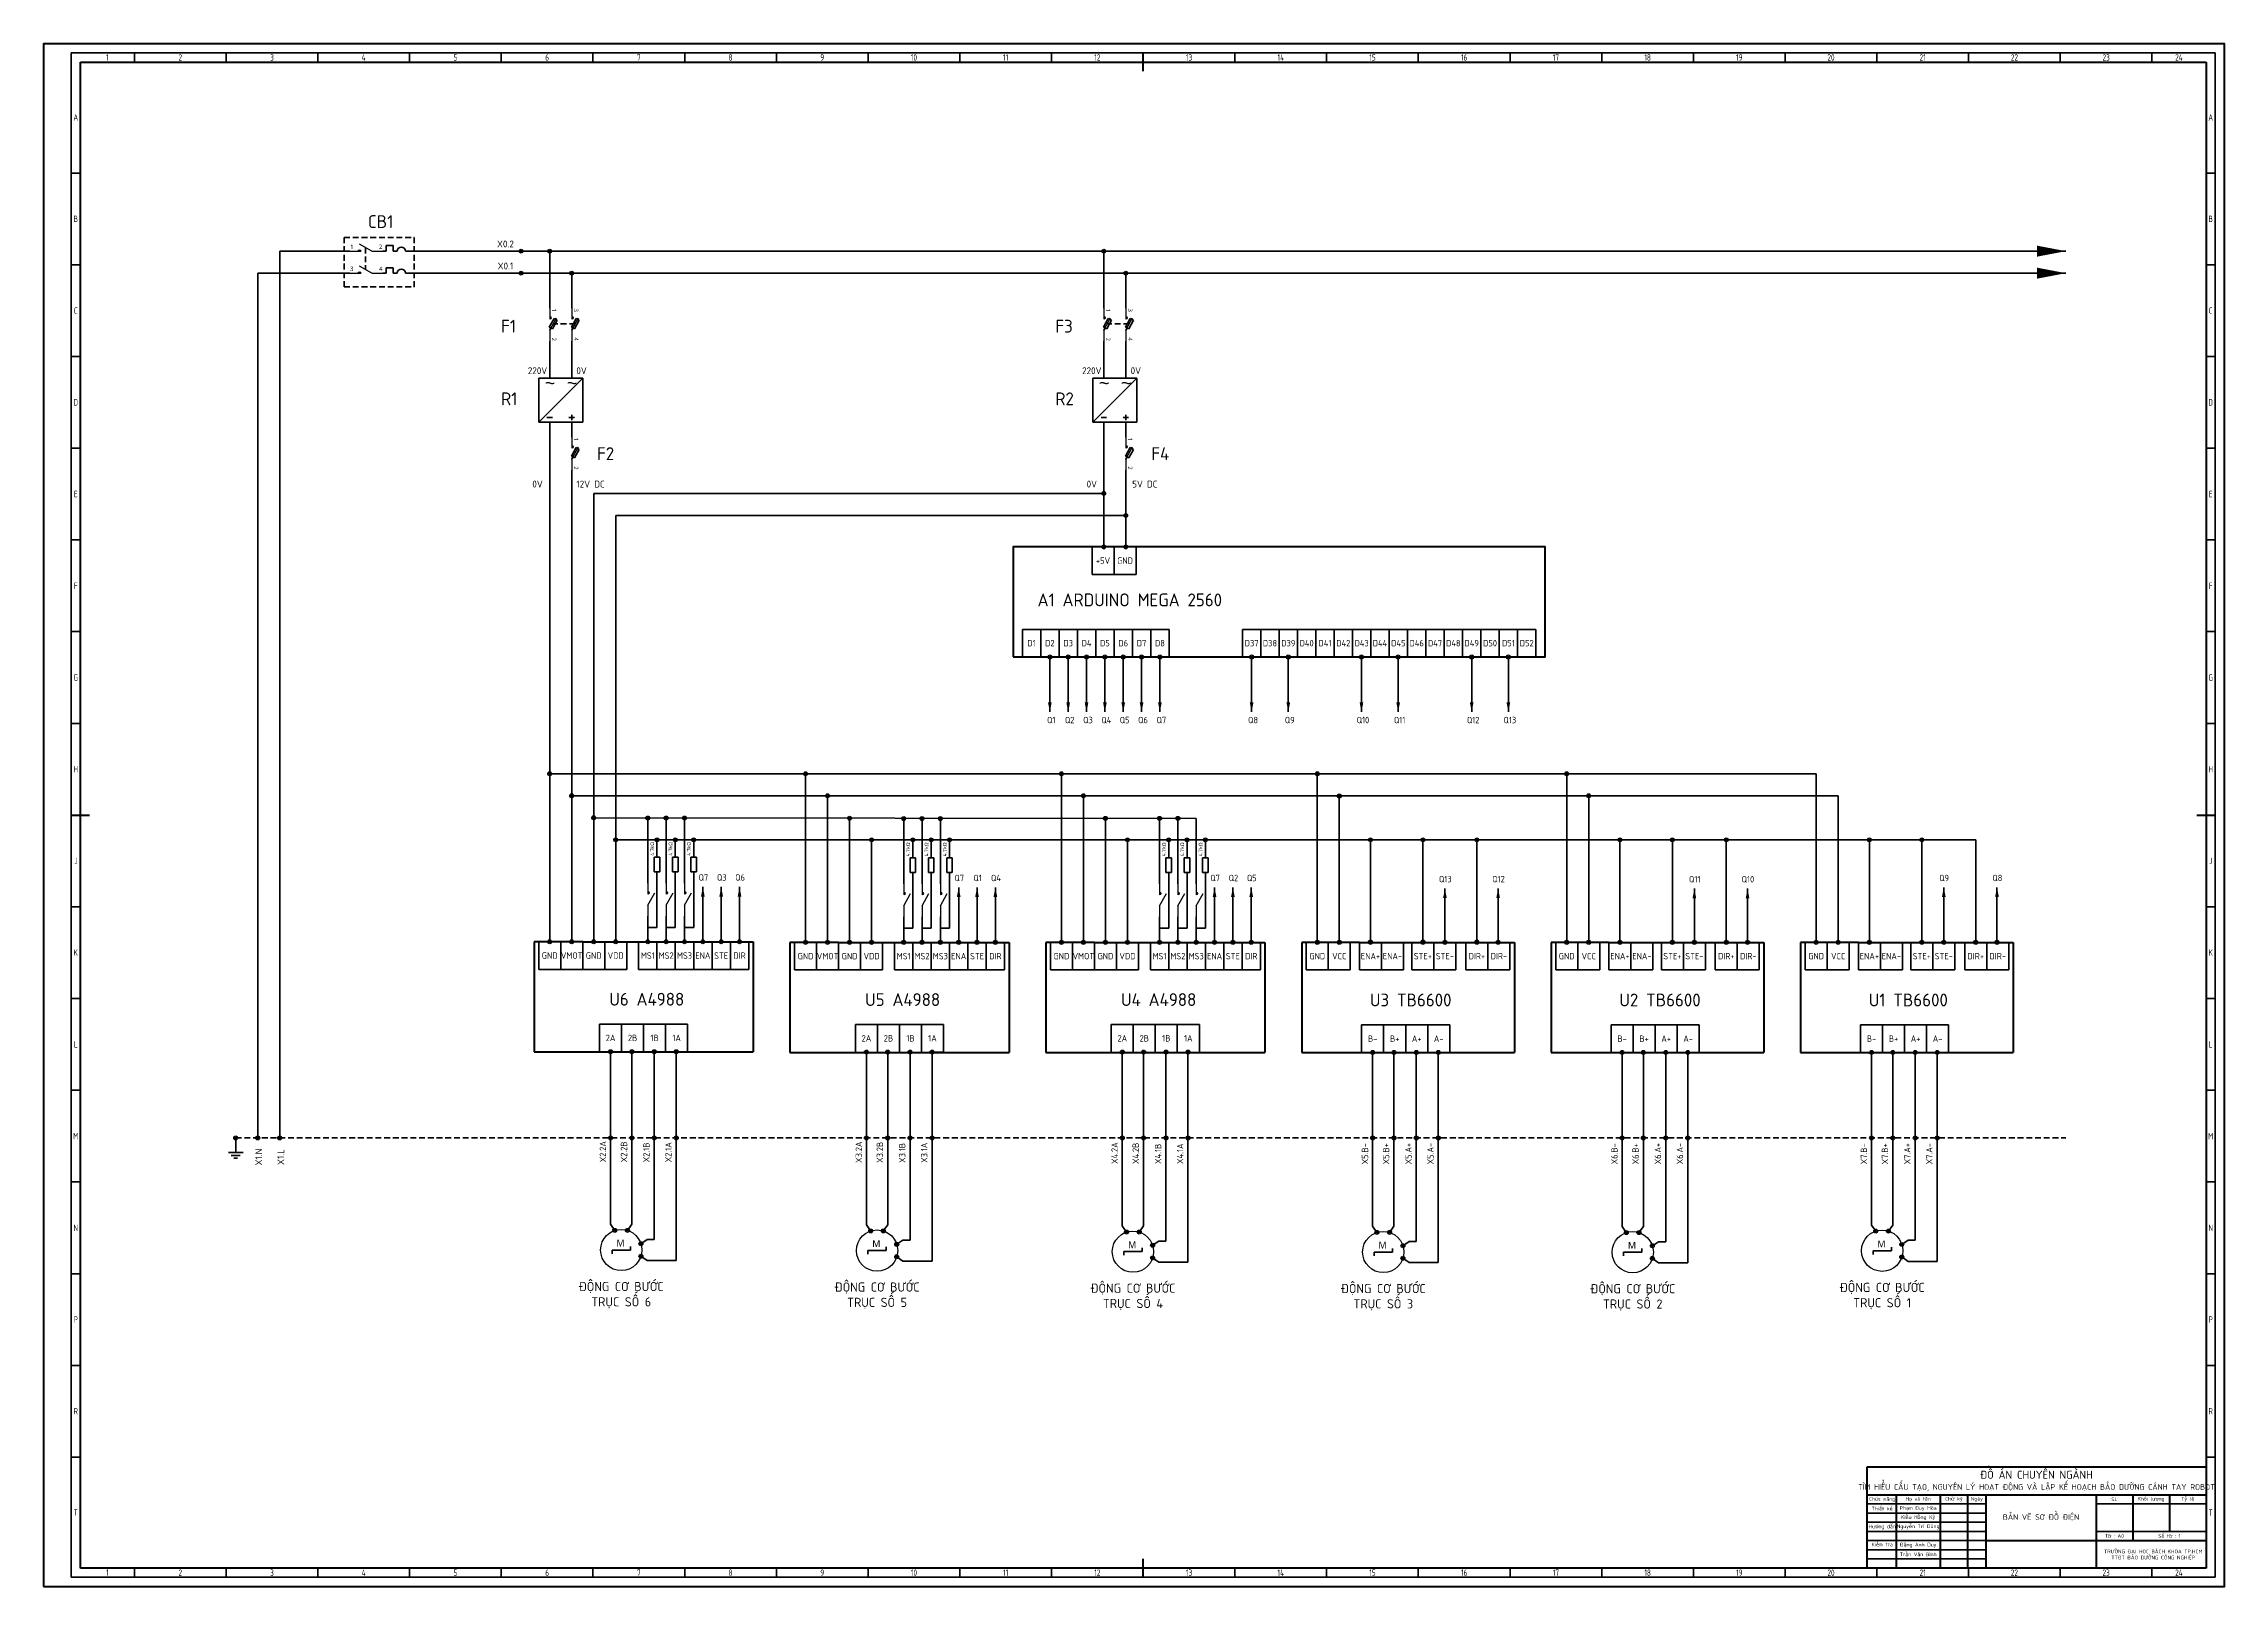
# Model space of a CAD drawing. Header units: millimetres. Extents: x -419 to 9215, y 1224 to 3301.
# Drawn here: x 1270 to 2459, y 1225 to 2066 of the extents above; entities that cross this region are included whole.
import ezdxf
from ezdxf.enums import TextEntityAlignment as Align

# ---------------------------------------------------------------- set-up
doc = ezdxf.new("R2010")
doc.units = ezdxf.units.MM
doc.linetypes.add('HIDDEN2', pattern=[4.7625, 3.175, -1.5875])
for name, color, linetype, lineweight in [('Chu', 241, 'Continuous', 35), ('Net 0.35', 20, 'Continuous', 35), ('Net 0.7', 7, 'Continuous', 70)]:
    doc.layers.add(name, color=color, linetype=linetype, lineweight=lineweight)
for name, color, linetype in [('DESCCHILD', 20, 'Continuous'), ('Layer3', 7, 'HIDDEN2'), ('MISC', 2, 'Continuous'), ('PHA_A', 1, 'Continuous'), ('PHA_C', 5, 'Continuous'), ('PHA_N', 7, 'Continuous'), ('SYMS', 7, 'Continuous'), ('TERMS', 4, 'Continuous'), ('THIET_BI', 4, 'Continuous')]:
    doc.layers.add(name, color=color, linetype=linetype)
doc.styles.add('SLDTEXTSTYLE1', font='TXT', dxfattribs={"width": 0.7})
doc.styles.get("Standard").update_dxf_attribs({"font": 'arial.ttf'})
doc.styles.add('WD_IEC', font='Meiryo UI.ttf')

msp = doc.modelspace()

# ---------------------------------------------------------------- texts
at = {"layer": 'Chu', "char_height": 3.5, "attachment_point": 5, "style": 'SLDTEXTSTYLE1'}
for s, insert in [('{\\fTCVN 7284|b0|i0|c0|p34;1}', (1305, 2058.6)), ('{\\fTCVN 7284|b0|i0|c0|p34;2}', (1344.8, 2058.6)), ('{\\fTCVN 7284|b0|i0|c0|p34;3}', (1394.8, 2058.6)), ('{\\fTCVN 7284|b0|i0|c0|p34;4}', (1444.8, 2058.6)), ('{\\fTCVN 7284|b0|i0|c0|p34;5}', (1494.8, 2058.6)), ('{\\fTCVN 7284|b0|i0|c0|p34;6}', (1544.8, 2058.6)), ('{\\fTCVN 7284|b0|i0|c0|p34;7}', (1594.8, 2058.6)), ('{\\fTCVN 7284|b0|i0|c0|p34;8}', (1644.8, 2058.6)), ('{\\fTCVN 7284|b0|i0|c0|p34;9}', (1694.8, 2058.6)), ('{\\fTCVN 7284|b0|i0|c0|p34;10}', (1744.8, 2058.6)), ('{\\fTCVN 7284|b0|i0|c0|p34;11}', (1794.8, 2058.6)), ('{\\fTCVN 7284|b0|i0|c0|p34;12}', (1844.8, 2058.6)), ('{\\fTCVN 7284|b0|i0|c0|p34;13}', (1894.8, 2058.6)), ('{\\fTCVN 7284|b0|i0|c0|p34;14}', (1944.8, 2058.6)), ('{\\fTCVN 7284|b0|i0|c0|p34;15}', (1994.8, 2058.6)), ('{\\fTCVN 7284|b0|i0|c0|p34;16}', (2044.8, 2058.6)), ('{\\fTCVN 7284|b0|i0|c0|p34;17}', (2094.8, 2058.6)), ('{\\fTCVN 7284|b0|i0|c0|p34;18}', (2144.8, 2058.6)), ('{\\fTCVN 7284|b0|i0|c0|p34;19}', (2194.8, 2058.6)), ('{\\fTCVN 7284|b0|i0|c0|p34;20}', (2244.8, 2058.6)), ('{\\fTCVN 7284|b0|i0|c0|p34;21}', (2294.8, 2058.6)), ('{\\fTCVN 7284|b0|i0|c0|p34;22}', (2344.8, 2058.6)), ('{\\fTCVN 7284|b0|i0|c0|p34;23}', (2394.8, 2058.6)), ('{\\fTCVN 7284|b0|i0|c0|p34;24}', (2434.5, 2058.6)), ('{\\fTCVN 7284|b0|i0|c0|p34;A}', (1287.8, 2025.9)), ('{\\fTCVN 7284|b0|i0|c0|p34;A}', (2451.8, 2025.9)), ('{\\fTCVN 7284|b0|i0|c0|p34;B}', (1287.8, 1970.6)), ('{\\fTCVN 7284|b0|i0|c0|p34;B}', (2451.8, 1970.6)), ('{\\fTCVN 7284|b0|i0|c0|p34;C}', (1287.8, 1920.6)), ('{\\fTCVN 7284|b0|i0|c0|p34;C}', (2451.8, 1920.6)), ('{\\fTCVN 7284|b0|i0|c0|p34;D}', (1287.8, 1870.6)), ('{\\fTCVN 7284|b0|i0|c0|p34;D}', (2451.8, 1870.6)), ('{\\fTCVN 7284|b0|i0|c0|p34;E}', (1287.8, 1820.6)), ('{\\fTCVN 7284|b0|i0|c0|p34;E}', (2451.8, 1820.6)), ('{\\fTCVN 7284|b0|i0|c0|p34;F}', (1287.8, 1770.6)), ('{\\fTCVN 7284|b0|i0|c0|p34;F}', (2451.8, 1770.6)), ('{\\fTCVN 7284|b0|i0|c0|p34;G}', (1287.8, 1720.6)), ('{\\fTCVN 7284|b0|i0|c0|p34;G}', (2451.8, 1720.6)), ('{\\fTCVN 7284|b0|i0|c0|p34;H}', (1287.8, 1670.6)), ('{\\fTCVN 7284|b0|i0|c0|p34;H}', (2451.8, 1670.6)), ('{\\fTCVN 7284|b0|i0|c0|p34;J}', (1287.8, 1620.6)), ('{\\fTCVN 7284|b0|i0|c0|p34;J}', (2451.8, 1620.6)), ('{\\fTCVN 7284|b0|i0|c0|p34;K}', (1287.8, 1570.6)), ('{\\fTCVN 7284|b0|i0|c0|p34;K}', (2451.8, 1570.6)), ('{\\fTCVN 7284|b0|i0|c0|p34;L}', (1287.8, 1520.6)), ('{\\fTCVN 7284|b0|i0|c0|p34;L}', (2451.8, 1520.6)), ('{\\fTCVN 7284|b0|i0|c0|p34;M}', (1287.8, 1470.6)), ('{\\fTCVN 7284|b0|i0|c0|p34;M}', (2451.8, 1470.6)), ('{\\fTCVN 7284|b0|i0|c0|p34;N}', (1287.8, 1420.6)), ('{\\fTCVN 7284|b0|i0|c0|p34;N}', (2451.8, 1420.6)), ('{\\fTCVN 7284|b0|i0|c0|p34;P}', (1287.8, 1370.6)), ('{\\fTCVN 7284|b0|i0|c0|p34;P}', (2451.8, 1370.6)), ('{\\fTCVN 7284|b0|i0|c0|p34;R}', (1287.8, 1320.6)), ('{\\fTCVN 7284|b0|i0|c0|p34;R}', (2451.8, 1320.6)), ('{\\fTCVN 7284|b0|i0|c0|p34;T}', (1287.8, 1265.4)), ('{\\fTCVN 7284|b0|i0|c0|p34;T}', (2451.8, 1265.4)), ('{\\fTCVN 7284|b0|i0|c0|p34;1}', (1305, 1232.6)), ('{\\fTCVN 7284|b0|i0|c0|p34;2}', (1344.8, 1232.6)), ('{\\fTCVN 7284|b0|i0|c0|p34;3}', (1394.8, 1232.6)), ('{\\fTCVN 7284|b0|i0|c0|p34;4}', (1444.8, 1232.6)), ('{\\fTCVN 7284|b0|i0|c0|p34;5}', (1494.8, 1232.6)), ('{\\fTCVN 7284|b0|i0|c0|p34;6}', (1544.8, 1232.6)), ('{\\fTCVN 7284|b0|i0|c0|p34;7}', (1594.8, 1232.6)), ('{\\fTCVN 7284|b0|i0|c0|p34;8}', (1644.8, 1232.6)), ('{\\fTCVN 7284|b0|i0|c0|p34;9}', (1694.8, 1232.6)), ('{\\fTCVN 7284|b0|i0|c0|p34;10}', (1744.8, 1232.6)), ('{\\fTCVN 7284|b0|i0|c0|p34;11}', (1794.8, 1232.6)), ('{\\fTCVN 7284|b0|i0|c0|p34;12}', (1844.8, 1232.6)), ('{\\fTCVN 7284|b0|i0|c0|p34;13}', (1894.8, 1232.6)), ('{\\fTCVN 7284|b0|i0|c0|p34;14}', (1944.8, 1232.6)), ('{\\fTCVN 7284|b0|i0|c0|p34;15}', (1994.8, 1232.6)), ('{\\fTCVN 7284|b0|i0|c0|p34;16}', (2044.8, 1232.6)), ('{\\fTCVN 7284|b0|i0|c0|p34;17}', (2094.8, 1232.6)), ('{\\fTCVN 7284|b0|i0|c0|p34;18}', (2144.8, 1232.6)), ('{\\fTCVN 7284|b0|i0|c0|p34;19}', (2194.8, 1232.6)), ('{\\fTCVN 7284|b0|i0|c0|p34;20}', (2244.8, 1232.6)), ('{\\fTCVN 7284|b0|i0|c0|p34;21}', (2294.8, 1232.6)), ('{\\fTCVN 7284|b0|i0|c0|p34;22}', (2344.8, 1232.6)), ('{\\fTCVN 7284|b0|i0|c0|p34;23}', (2394.8, 1232.6)), ('{\\fTCVN 7284|b0|i0|c0|p34;24}', (2434.5, 1232.6))]:
    msp.add_mtext(s, dxfattribs=dict(at, insert=insert))
at = {"layer": 'Chu'}
for s, width, insert, char_height, attachment_point in [('{\\fTCVN 7284|b0|i0|c0|p34;\\H1x;ĐỒ ÁN CHUYÊN NGÀNH\\P\\H0.71429x;TÌM HIỂU CẤU TẠO, NGUYÊN LÝ HOẠT ĐỘNG VÀ LẬP KẾ HOẠCH BẢO DƯỠNG CÁNH TAY ROBOT}', 184.106, (2356.8, 1282.6), 4.375, 5), ('{\\fTCVN 7284|b0|i0|c0|p34;Chức năng}', 18.938, (2272.7, 1272.5), 2, 5), ('\\pxqc;{\\fTCVN 7284|b0|i0|c0|p34;Họ và tên}', 45.233, (2292.3, 1272.6), 2, 5), ('\\pxqc;{\\fTCVN 7284|b0|i0|c0|p34;Chữ ký}', 18.938, (2311.8, 1272.6), 2, 5), ('\\pxqc;{\\fTCVN 7284|b0|i0|c0|p34;Ngày}', 18.938, (2324.3, 1272.6), 2, 5), ('\\pxqc;{\\fTCVN 7284|b0|i0|c0|p34;SL}', 45.233, (2399.3, 1272.6), 2, 5), ('\\pxqc;{\\fTCVN 7284|b0|i0|c0|p34;Khối lượng}', 45.233, (2419.3, 1272.6), 2, 5), ('\\pxqc;{\\fTCVN 7284|b0|i0|c0|p34;Tỷ lệ}', 45.233, (2439.3, 1272.6), 2, 5), ('\\pxqc;{\\fTCVN 7284|b0|i0|c0|p34;Thiết kế}', 18.938, (2272.7, 1267.5), 2, 5), ('\\pxqc;{\\fTCVN 7284|b0|i0|c0|p34;Phạm Duy Hòa}', 45.233, (2292.3, 1267.6), 2, 5), ('\\pxqc;{\\fTCVN 7284|b0|i0|c0|p34;Kiều Hồng Kỷ}', 45.233, (2292.3, 1262.6), 2, 5), ('{\\fTCVN 7284|b0|i0|c0|p34;BẢN VẼ SƠ ĐỒ ĐIỆN}', 51.346, (2359.3, 1262.6), 3, 5), ('\\pxqc;{\\fTCVN 7284|b0|i0|c0|p34;Hướng dẫn}', 18.938, (2272.7, 1257.5), 2, 5), ('\\pxqc;{\\fTCVN 7284|b0|i0|c0|p34;Kiểm tra}', 18.938, (2263.2, 1248), 2, 4), ('\\pxqc;{\\fTCVN 7284|b0|i0|c0|p34;Nguyễn Trí Dũng}', 45.233, (2292.3, 1257.6), 2, 5), ('\\pxqc;{\\fTCVN 7284|b0|i0|c0|p34;Đặng Anh Duy}', 45.233, (2292.3, 1247.6), 2, 5), ('\\pxqc;{\\fTCVN 7284|b0|i0|c0|p34;Tờ : A0}', 45.233, (2399.3, 1252.6), 2, 5), ('\\pxqc;{\\fTCVN 7284|b0|i0|c0|p34;Số tờ : 1}', 45.233, (2429.3, 1252.6), 2, 5), ('\\pxqc;{\\fTCVN 7284|b0|i0|c0|p34;Trần Văn Bình}', 45.233, (2292.3, 1242.6), 2, 5), ('{\\fTCVN 7284|b0|i0|c0|p34;TRƯỜNG ĐẠI HỌC BÁCH KHOA TP.HCM\\PTTĐT BẢO DƯỠNG CÔNG NGHIỆP}', 73.353, (2420.5, 1242.3), 2, 5)]:
    msp.add_mtext_dynamic_manual_height_columns(s, width=width, gutter_width=156.6, heights=[0], dxfattribs=dict(at, insert=insert, char_height=char_height, attachment_point=attachment_point))
at = {"layer": 'DESCCHILD', "lineweight": 35, "char_height": 5, "attachment_point": 5}
for s, insert in [('\\pxqc;{\\fTCVN 7284|b0|i0|c0|p34;\\C0;ĐỘNG CƠ BƯỚC\\PTRỤC SỐ 6}', (1585.2, 1383.9)), ('\\pxqc;{\\fTCVN 7284|b0|i0|c0|p34;\\C0;ĐỘNG CƠ BƯỚC\\P\\pq*;TRỤC SỐ 5}', (1724.7, 1383.6)), ('\\pxqc;{\\fTCVN 7284|b0|i0|c0|p34;\\C0;ĐỘNG CƠ BƯỚC\\PTRỤC SỐ 4}', (1864.2, 1383)), ('\\pxqc;{\\fTCVN 7284|b0|i0|c0|p34;\\C0;ĐỘNG CƠ BƯỚC\\PTRỤC SỐ 3}', (2000.7, 1382.8)), ('\\pxqc;{\\fTCVN 7284|b0|i0|c0|p34;\\C0;ĐỘNG CƠ BƯỚC\\PTRỤC SỐ 2}', (2136.7, 1382.7)), ('\\pxqc;{\\fTCVN 7284|b0|i0|c0|p34;\\C0;ĐỘNG CƠ BƯỚC\\PTRỤC SỐ 1}', (2272.7, 1383.4))]:
    msp.add_mtext_dynamic_manual_height_columns(s, width=53.311, gutter_width=12.5, heights=[0], dxfattribs=dict(at, insert=insert))
at = {"layer": 'Layer3', "lineweight": 35, "char_height": 7, "attachment_point": 1}
for s, insert in [('{\\fTCVN 7284|b0|i0|c0|p34;CB1}', (1447.1, 1972.6)), ('{\\fTCVN 7284|b0|i0|c0|p34;F1}', (1519.7, 1915.6)), ('{\\fTCVN 7284|b0|i0|c0|p34;F3}', (1821.9, 1915.6)), ('{\\fTCVN 7284|b0|i0|c0|p34;R1}', (1519.7, 1876)), ('{\\fTCVN 7284|b0|i0|c0|p34;R2}', (1821.9, 1876)), ('{\\fTCVN 7284|b0|i0|c0|p34;F2}', (1572, 1846.1)), ('{\\fTCVN 7284|b0|i0|c0|p34;F4}', (1874.2, 1846.1))]:
    msp.add_mtext_dynamic_manual_height_columns(s, width=66.834, gutter_width=250.6, heights=[0], dxfattribs=dict(at, insert=insert))
at = {"layer": 'PHA_A', "lineweight": 35, "attachment_point": 1}
for s, width, gutter_width, insert, char_height in [('\\pxqc;{\\fTCVN 7284|b0|i0|c0|p34;\\C0;X0.2}', 48.945, 187.9, (1497.6, 1958.8), 3.75), ('\\pxqc;{\\fTCVN 7284|b0|i0|c0|p34;\\C0;X0.1}', 48.945, 187.9, (1497.6, 1946.8), 3.75), ('\\pxqc;{\\fTCVN 7284|b0|i0|c0|p34;\\C0;220V}', 48.945, 187.9, (1515.1, 1889.7), 3.75), ('{\\C0;~}', 40.508, 250.6, (1543.5, 1884.7), 7), ('{\\C0;~}', 40.508, 250.6, (1555.5, 1884.7), 7), ('\\pxqc;{\\fTCVN 7284|b0|i0|c0|p34;\\C0;0V}', 48.945, 187.9, (1539.1, 1889.7), 3.75), ('\\pxqc;{\\fTCVN 7284|b0|i0|c0|p34;\\C0;220V}', 48.945, 187.9, (1817.3, 1889.7), 3.75), ('{\\C0;~}', 40.508, 250.6, (1845.7, 1884.7), 7), ('{\\C0;~}', 40.508, 250.6, (1857.7, 1884.7), 7), ('\\pxqc;{\\fTCVN 7284|b0|i0|c0|p34;\\C0;0V}', 48.945, 187.9, (1841.3, 1889.7), 3.75), ('\\pxqc;{\\fTCVN 7284|b0|i0|c0|p34;\\C0;0V}', 48.945, 187.9, (1515.1, 1827.9), 3.75), ('\\pxqc;{\\fTCVN 7284|b0|i0|c0|p34;\\C0;12V DC}', 48.945, 187.9, (1544, 1827.9), 3.75), ('\\pxqc;{\\fTCVN 7284|b0|i0|c0|p34;\\C0;0V}', 48.945, 187.9, (1817.3, 1827.9), 3.75), ('\\pxqc;{\\fTCVN 7284|b0|i0|c0|p34;\\C0;5V DC}', 48.945, 187.9, (1846.2, 1827.9), 3.75)]:
    msp.add_mtext_dynamic_manual_height_columns(s, width=width, gutter_width=gutter_width, heights=[0], dxfattribs=dict(at, insert=insert, char_height=char_height))
at = {"layer": 'PHA_A', "lineweight": 35, "char_height": 3.75, "attachment_point": 1, "rotation": 90}
for s, insert in [('\\pxqc;{\\fTCVN 7284|b0|i0|c0|p34;\\C0;X1.N}', (1385.7, 1434.7)), ('\\pxqc;{\\fTCVN 7284|b0|i0|c0|p34;\\C0;X1.L}', (1397.7, 1434.7))]:
    msp.add_mtext_dynamic_manual_height_columns(s, width=48.945, gutter_width=187.9, heights=[0], dxfattribs=dict(at, insert=insert))
at = {"layer": 'PHA_C', "lineweight": 35, "char_height": 7, "attachment_point": 1}
for s, insert in [('{\\fTCVN 7284|b0|i0|c0|p34;\\C0;A1 ARDUINO MEGA 2560}', (1812.2, 1766.4)), ('{\\fTCVN 7284|b0|i0|c0|p34;\\C0;U6 A4988}', (1578.7, 1548.7)), ('{\\fTCVN 7284|b0|i0|c0|p34;\\C0;U5 A4988}', (1718.2, 1548.5)), ('{\\fTCVN 7284|b0|i0|c0|p34;\\C0;U4 A4988}', (1857.7, 1548.5)), ('{\\fTCVN 7284|b0|i0|c0|p34;\\C0;U3 TB6600}', (1993.4, 1548.3)), ('{\\fTCVN 7284|b0|i0|c0|p34;\\C0;U2 TB6600}', (2129.4, 1548.3)), ('{\\fTCVN 7284|b0|i0|c0|p34;\\C0;U1 TB6600}', (2265.4, 1548.3))]:
    msp.add_mtext_dynamic_manual_height_columns(s, width=141.986, gutter_width=250.6, heights=[0], dxfattribs=dict(at, insert=insert))
at = {"layer": 'THIET_BI', "lineweight": 35, "char_height": 3.5, "attachment_point": 5}
for s, insert in [('\\pxqc;{\\fTCVN 7284|b0|i0|c0|p34;\\C0;+5V}', (1847.9, 1784.3)), ('{\\fTCVN 7284|b0|i0|c0|p34;\\C0;GND}', (1859.9, 1784.3)), ('\\pxqc;{\\fTCVN 7284|b0|i0|c0|p34;\\C0;D1}', (1808.9, 1739.3)), ('\\pxqc;{\\fTCVN 7284|b0|i0|c0|p34;\\C0;D2}', (1818.9, 1739.3)), ('\\pxqc;{\\fTCVN 7284|b0|i0|c0|p34;\\C0;D3}', (1828.9, 1739.3)), ('\\pxqc;{\\fTCVN 7284|b0|i0|c0|p34;\\C0;D4}', (1838.9, 1739.3)), ('\\pxqc;{\\fTCVN 7284|b0|i0|c0|p34;\\C0;D5}', (1848.9, 1739.3)), ('\\pxqc;{\\fTCVN 7284|b0|i0|c0|p34;\\C0;D6}', (1858.9, 1739.3)), ('\\pxqc;{\\fTCVN 7284|b0|i0|c0|p34;\\C0;D7}', (1868.9, 1739.3)), ('\\pxqc;{\\fTCVN 7284|b0|i0|c0|p34;\\C0;D8}', (1878.9, 1739.3)), ('\\pxqc;{\\fTCVN 7284|b0|i0|c0|p34;\\C0;D37}', (1928.9, 1739.3)), ('\\pxqc;{\\fTCVN 7284|b0|i0|c0|p34;\\C0;D38}', (1938.9, 1739.3)), ('\\pxqc;{\\fTCVN 7284|b0|i0|c0|p34;\\C0;D39}', (1948.9, 1739.3)), ('\\pxqc;{\\fTCVN 7284|b0|i0|c0|p34;\\C0;D40}', (1958.9, 1739.3)), ('\\pxqc;{\\fTCVN 7284|b0|i0|c0|p34;\\C0;D41}', (1968.9, 1739.3)), ('\\pxqc;{\\fTCVN 7284|b0|i0|c0|p34;\\C0;D42}', (1978.9, 1739.3)), ('\\pxqc;{\\fTCVN 7284|b0|i0|c0|p34;\\C0;D43}', (1988.9, 1739.3)), ('\\pxqc;{\\fTCVN 7284|b0|i0|c0|p34;\\C0;D44}', (1998.9, 1739.3)), ('\\pxqc;{\\fTCVN 7284|b0|i0|c0|p34;\\C0;D45}', (2008.9, 1739.3)), ('\\pxqc;{\\fTCVN 7284|b0|i0|c0|p34;\\C0;D46}', (2018.9, 1739.3)), ('\\pxqc;{\\fTCVN 7284|b0|i0|c0|p34;\\C0;D47}', (2028.9, 1739.3)), ('\\pxqc;{\\fTCVN 7284|b0|i0|c0|p34;\\C0;D48}', (2038.9, 1739.3)), ('\\pxqc;{\\fTCVN 7284|b0|i0|c0|p34;\\C0;D49}', (2048.9, 1739.3)), ('\\pxqc;{\\fTCVN 7284|b0|i0|c0|p34;\\C0;D50}', (2058.9, 1739.3)), ('\\pxqc;{\\fTCVN 7284|b0|i0|c0|p34;\\C0;D51}', (2068.9, 1739.3)), ('\\pxqc;{\\fTCVN 7284|b0|i0|c0|p34;\\C0;D52}', (2078.9, 1739.3)), ('\\pxqc;{\\fTCVN 7284|b0|i0|c0|p34;\\C0;Q1}', (1819.7, 1697.4)), ('\\pxqc;{\\fTCVN 7284|b0|i0|c0|p34;\\C0;Q2}', (1829.7, 1697.4)), ('\\pxqc;{\\fTCVN 7284|b0|i0|c0|p34;\\C0;Q3}', (1839.7, 1697.4)), ('\\pxqc;{\\fTCVN 7284|b0|i0|c0|p34;\\C0;Q4}', (1849.7, 1697.4)), ('\\pxqc;{\\fTCVN 7284|b0|i0|c0|p34;\\C0;Q5}', (1859.7, 1697.4)), ('\\pxqc;{\\fTCVN 7284|b0|i0|c0|p34;\\C0;Q6}', (1869.7, 1697.4)), ('\\pxqc;{\\fTCVN 7284|b0|i0|c0|p34;\\C0;Q7}', (1879.7, 1697.4)), ('\\pxqc;{\\fTCVN 7284|b0|i0|c0|p34;\\C0;Q8}', (1929.7, 1697.4)), ('\\pxqc;{\\fTCVN 7284|b0|i0|c0|p34;\\C0;Q9}', (1949.7, 1697.4)), ('\\pxqc;{\\fTCVN 7284|b0|i0|c0|p34;\\C0;Q10}', (1989.6, 1697.4)), ('\\pxqc;{\\fTCVN 7284|b0|i0|c0|p34;\\C0;Q11}', (2009.6, 1697.4)), ('\\pxqc;{\\fTCVN 7284|b0|i0|c0|p34;\\C0;Q12}', (2049.7, 1697.4)), ('\\pxqc;{\\fTCVN 7284|b0|i0|c0|p34;\\C0;Q13}', (2069.7, 1697.4)), ('\\pxqc;{\\fTCVN 7284|b0|i0|c0|p34;\\C0;Q7}', (1630, 1611.6)), ('\\pxqc;{\\fTCVN 7284|b0|i0|c0|p34;\\C0;Q3}', (1640, 1611.6)), ('\\pxqc;{\\fTCVN 7284|b0|i0|c0|p34;\\C0;Q6}', (1650, 1611.6)), ('\\pxqc;{\\fTCVN 7284|b0|i0|c0|p34;\\C0;Q7}', (1769.5, 1611.3)), ('\\pxqc;{\\fTCVN 7284|b0|i0|c0|p34;\\C0;Q1}', (1779.5, 1611.3)), ('\\pxqc;{\\fTCVN 7284|b0|i0|c0|p34;\\C0;Q4}', (1789.5, 1611.3)), ('\\pxqc;{\\fTCVN 7284|b0|i0|c0|p34;\\C0;Q7}', (1909, 1611.3)), ('\\pxqc;{\\fTCVN 7284|b0|i0|c0|p34;\\C0;Q2}', (1919, 1611.3)), ('\\pxqc;{\\fTCVN 7284|b0|i0|c0|p34;\\C0;Q5}', (1929, 1611.3)), ('\\pxqc;{\\fTCVN 7284|b0|i0|c0|p34;\\C0;Q13}', (2034.5, 1610.7)), ('\\pxqc;{\\fTCVN 7284|b0|i0|c0|p34;\\C0;Q12}', (2063.5, 1610.7)), ('\\pxqc;{\\fTCVN 7284|b0|i0|c0|p34;\\C0;Q11}', (2170.5, 1610.6)), ('\\pxqc;{\\fTCVN 7284|b0|i0|c0|p34;\\C0;Q10}', (2199.5, 1610.6)), ('\\pxqc;{\\fTCVN 7284|b0|i0|c0|p34;\\C0;Q9}', (2306.5, 1611.3)), ('\\pxqc;{\\fTCVN 7284|b0|i0|c0|p34;\\C0;Q8}', (2335.5, 1611.3)), ('{\\fTCVN 7284|b0|i0|c0|p34;\\C0;GND}', (1546.2, 1569)), ('{\\fTCVN 7284|b0|i0|c0|p34;\\C0;VMOT}', (1558.2, 1569)), ('{\\fTCVN 7284|b0|i0|c0|p34;\\C0;GND}', (1570.2, 1569)), ('{\\fTCVN 7284|b0|i0|c0|p34;\\C0;VDD}', (1582.2, 1569)), ('\\pxqc;{\\fTCVN 7284|b0|i0|c0|p34;\\C0;MS1}', (1599.7, 1569)), ('\\pxqc;{\\fTCVN 7284|b0|i0|c0|p34;\\C0;MS2}', (1609.7, 1569)), ('\\pxqc;{\\fTCVN 7284|b0|i0|c0|p34;\\C0;MS3}', (1619.7, 1569)), ('\\pxqc;{\\fTCVN 7284|b0|i0|c0|p34;\\C0;ENA}', (1629.7, 1569)), ('\\pxqc;{\\fTCVN 7284|b0|i0|c0|p34;\\C0;STE}', (1639.7, 1569)), ('\\pxqc;{\\fTCVN 7284|b0|i0|c0|p34;\\C0;DIR}', (1649.7, 1569)), ('{\\fTCVN 7284|b0|i0|c0|p34;\\C0;GND}', (1685.7, 1568.7)), ('{\\fTCVN 7284|b0|i0|c0|p34;\\C0;VMOT}', (1697.7, 1568.7)), ('{\\fTCVN 7284|b0|i0|c0|p34;\\C0;GND}', (1709.7, 1568.7)), ('{\\fTCVN 7284|b0|i0|c0|p34;\\C0;VDD}', (1721.7, 1568.7)), ('\\pxqc;{\\fTCVN 7284|b0|i0|c0|p34;\\C0;MS1}', (1739.2, 1568.7)), ('\\pxqc;{\\fTCVN 7284|b0|i0|c0|p34;\\C0;MS2}', (1749.2, 1568.7)), ('\\pxqc;{\\fTCVN 7284|b0|i0|c0|p34;\\C0;MS3}', (1759.2, 1568.7)), ('\\pxqc;{\\fTCVN 7284|b0|i0|c0|p34;\\C0;ENA}', (1769.2, 1568.7)), ('\\pxqc;{\\fTCVN 7284|b0|i0|c0|p34;\\C0;STE}', (1779.2, 1568.7)), ('\\pxqc;{\\fTCVN 7284|b0|i0|c0|p34;\\C0;DIR}', (1789.2, 1568.7)), ('{\\fTCVN 7284|b0|i0|c0|p34;\\C0;GND}', (1825.2, 1568.7)), ('{\\fTCVN 7284|b0|i0|c0|p34;\\C0;VMOT}', (1837.2, 1568.7)), ('{\\fTCVN 7284|b0|i0|c0|p34;\\C0;GND}', (1849.2, 1568.7)), ('{\\fTCVN 7284|b0|i0|c0|p34;\\C0;VDD}', (1861.2, 1568.7)), ('\\pxqc;{\\fTCVN 7284|b0|i0|c0|p34;\\C0;MS1}', (1878.7, 1568.7)), ('\\pxqc;{\\fTCVN 7284|b0|i0|c0|p34;\\C0;MS2}', (1888.7, 1568.7)), ('\\pxqc;{\\fTCVN 7284|b0|i0|c0|p34;\\C0;MS3}', (1898.7, 1568.7)), ('\\pxqc;{\\fTCVN 7284|b0|i0|c0|p34;\\C0;ENA}', (1908.7, 1568.7)), ('\\pxqc;{\\fTCVN 7284|b0|i0|c0|p34;\\C0;STE}', (1918.7, 1568.7)), ('\\pxqc;{\\fTCVN 7284|b0|i0|c0|p34;\\C0;DIR}', (1928.7, 1568.7)), ('{\\fTCVN 7284|b0|i0|c0|p34;\\C0;GND}', (1964.7, 1568.7)), ('{\\fTCVN 7284|b0|i0|c0|p34;\\C0;VCC}', (1976.7, 1568.7)), ('{\\fTCVN 7284|b0|i0|c0|p34;\\C0;ENA+}', (1993.7, 1568.7)), ('{\\fTCVN 7284|b0|i0|c0|p34;\\C0;ENA-}', (2005.7, 1568.7)), ('{\\fTCVN 7284|b0|i0|c0|p34;\\C0;STE+}', (2022.3, 1568.7)), ('{\\fTCVN 7284|b0|i0|c0|p34;\\C0;STE-}', (2034.3, 1568.7)), ('{\\fTCVN 7284|b0|i0|c0|p34;\\C0;DIR+}', (2051.7, 1568.7)), ('{\\fTCVN 7284|b0|i0|c0|p34;\\C0;DIR-}', (2063.7, 1568.7)), ('{\\fTCVN 7284|b0|i0|c0|p34;\\C0;GND}', (2100.7, 1568.7)), ('{\\fTCVN 7284|b0|i0|c0|p34;\\C0;VCC}', (2112.7, 1568.7)), ('{\\fTCVN 7284|b0|i0|c0|p34;\\C0;ENA+}', (2129.7, 1568.7)), ('{\\fTCVN 7284|b0|i0|c0|p34;\\C0;ENA-}', (2141.7, 1568.7)), ('{\\fTCVN 7284|b0|i0|c0|p34;\\C0;STE+}', (2158.3, 1568.7)), ('{\\fTCVN 7284|b0|i0|c0|p34;\\C0;STE-}', (2170.3, 1568.7)), ('{\\fTCVN 7284|b0|i0|c0|p34;\\C0;DIR+}', (2187.7, 1568.7)), ('{\\fTCVN 7284|b0|i0|c0|p34;\\C0;DIR-}', (2199.7, 1568.7)), ('{\\fTCVN 7284|b0|i0|c0|p34;\\C0;GND}', (2236.7, 1568.7)), ('{\\fTCVN 7284|b0|i0|c0|p34;\\C0;VCC}', (2248.7, 1568.7)), ('{\\fTCVN 7284|b0|i0|c0|p34;\\C0;ENA+}', (2265.7, 1568.7)), ('{\\fTCVN 7284|b0|i0|c0|p34;\\C0;ENA-}', (2277.7, 1568.7)), ('{\\fTCVN 7284|b0|i0|c0|p34;\\C0;STE+}', (2294.3, 1568.7)), ('{\\fTCVN 7284|b0|i0|c0|p34;\\C0;STE-}', (2306.3, 1568.7)), ('{\\fTCVN 7284|b0|i0|c0|p34;\\C0;DIR+}', (2323.7, 1568.7)), ('{\\fTCVN 7284|b0|i0|c0|p34;\\C0;DIR-}', (2335.7, 1568.7)), ('\\pxqc;{\\fTCVN 7284|b0|i0|c0|p34;\\C0;2A}', (1579.4, 1524.1)), ('\\pxqc;{\\fTCVN 7284|b0|i0|c0|p34;\\C0;2B}', (1591.4, 1524.1)), ('\\pxqc;{\\fTCVN 7284|b0|i0|c0|p34;\\C0;1B}', (1603.4, 1524.1)), ('\\pxqc;{\\fTCVN 7284|b0|i0|c0|p34;\\C0;1A}', (1615.4, 1524.1)), ('\\pxqc;{\\fTCVN 7284|b0|i0|c0|p34;\\C0;2A}', (1718.9, 1523.9)), ('\\pxqc;{\\fTCVN 7284|b0|i0|c0|p34;\\C0;2B}', (1730.9, 1523.9)), ('\\pxqc;{\\fTCVN 7284|b0|i0|c0|p34;\\C0;1B}', (1742.9, 1523.9)), ('\\pxqc;{\\fTCVN 7284|b0|i0|c0|p34;\\C0;1A}', (1754.9, 1523.9)), ('\\pxqc;{\\fTCVN 7284|b0|i0|c0|p34;\\C0;2A}', (1858.4, 1523.9)), ('\\pxqc;{\\fTCVN 7284|b0|i0|c0|p34;\\C0;2B}', (1870.4, 1523.9)), ('\\pxqc;{\\fTCVN 7284|b0|i0|c0|p34;\\C0;1B}', (1882.4, 1523.9)), ('\\pxqc;{\\fTCVN 7284|b0|i0|c0|p34;\\C0;1A}', (1894.4, 1523.9)), ('\\pxqc;{\\fTCVN 7284|b0|i0|c0|p34;\\C0;B-}', (1994.9, 1523.7)), ('\\pxqc;{\\fTCVN 7284|b0|i0|c0|p34;\\C0;B+}', (2006.9, 1523.7)), ('\\pxqc;{\\fTCVN 7284|b0|i0|c0|p34;\\C0;A+}', (2018.9, 1523.7)), ('\\pxqc;{\\fTCVN 7284|b0|i0|c0|p34;\\C0;A-}', (2030.9, 1523.7)), ('\\pxqc;{\\fTCVN 7284|b0|i0|c0|p34;\\C0;B-}', (2130.9, 1523.7)), ('\\pxqc;{\\fTCVN 7284|b0|i0|c0|p34;\\C0;B+}', (2142.9, 1523.7)), ('\\pxqc;{\\fTCVN 7284|b0|i0|c0|p34;\\C0;A+}', (2154.9, 1523.7)), ('\\pxqc;{\\fTCVN 7284|b0|i0|c0|p34;\\C0;A-}', (2166.9, 1523.7)), ('\\pxqc;{\\fTCVN 7284|b0|i0|c0|p34;\\C0;B-}', (2266.9, 1523.7)), ('\\pxqc;{\\fTCVN 7284|b0|i0|c0|p34;\\C0;B+}', (2278.9, 1523.7)), ('\\pxqc;{\\fTCVN 7284|b0|i0|c0|p34;\\C0;A+}', (2290.9, 1523.7)), ('\\pxqc;{\\fTCVN 7284|b0|i0|c0|p34;\\C0;A-}', (2302.9, 1523.7))]:
    msp.add_mtext_dynamic_manual_height_columns(s, width=40.607, gutter_width=250.6, heights=[1.47], dxfattribs=dict(at, insert=insert))
at = {"layer": 'THIET_BI', "char_height": 2, "attachment_point": 5, "rotation": 90}
for insert in [(1602.1, 1627.2), (1612.1, 1627.2), (1622.1, 1627.2), (1741.6, 1626.9), (1751.6, 1626.9), (1761.6, 1626.9), (1881.1, 1626.9), (1891.1, 1626.9), (1901.1, 1626.9)]:
    msp.add_mtext_dynamic_manual_height_columns('{\\fTCVN 7284|b0|i0|c0|p34;\\C0;4.7k\\fArial|b0|i0|c0|p34;Ω}', width=29.32, gutter_width=250.6, heights=[0], dxfattribs=dict(at, insert=insert))
at = {"layer": 'THIET_BI', "lineweight": 35, "char_height": 3.5, "attachment_point": 5, "rotation": 90}
for s, insert in [('\\pxql;{\\fTCVN 7284|b0|i0|c0|p34;\\C0;X2.2A}', (1575.2, 1476.6)), ('\\pxql;{\\fTCVN 7284|b0|i0|c0|p34;\\C0;X2.2B}', (1586.7, 1476.6)), ('\\pxql;{\\fTCVN 7284|b0|i0|c0|p34;\\C0;X2.1B}', (1598.9, 1476.6)), ('\\pxql;{\\fTCVN 7284|b0|i0|c0|p34;\\C0;X2.1A}', (1610.9, 1476.6)), ('\\pxql;{\\fTCVN 7284|b0|i0|c0|p34;\\C0;X3.2A}', (1714.7, 1476.3)), ('\\pxql;{\\fTCVN 7284|b0|i0|c0|p34;\\C0;X3.2B}', (1726.2, 1476.3)), ('\\pxql;{\\fTCVN 7284|b0|i0|c0|p34;\\C0;X3.1B}', (1738.4, 1476.3)), ('\\pxql;{\\fTCVN 7284|b0|i0|c0|p34;\\C0;X3.1A}', (1750.4, 1476.3)), ('\\pxql;{\\fTCVN 7284|b0|i0|c0|p34;\\C0;X4.2A}', (1854.2, 1475.7)), ('\\pxql;{\\fTCVN 7284|b0|i0|c0|p34;\\C0;X4.2B}', (1865.7, 1475.7)), ('\\pxql;{\\fTCVN 7284|b0|i0|c0|p34;\\C0;X4.1B}', (1877.9, 1475.7)), ('\\pxql;{\\fTCVN 7284|b0|i0|c0|p34;\\C0;X4.1A}', (1889.9, 1475.7)), ('\\pxql;{\\fTCVN 7284|b0|i0|c0|p34;\\C0;X5.B-}', (1990.7, 1475.5)), ('\\pxql;{\\fTCVN 7284|b0|i0|c0|p34;\\C0;X5.B+}', (2002.2, 1475.5)), ('\\pxql;{\\fTCVN 7284|b0|i0|c0|p34;\\C0;X5.A+}', (2014.4, 1475.5)), ('\\pxql;{\\fTCVN 7284|b0|i0|c0|p34;\\C0;X5.A-}', (2026.4, 1475.5)), ('\\pxql;{\\fTCVN 7284|b0|i0|c0|p34;\\C0;X6.B-}', (2126.7, 1475.5)), ('\\pxql;{\\fTCVN 7284|b0|i0|c0|p34;\\C0;X6.B+}', (2138.2, 1475.5)), ('\\pxql;{\\fTCVN 7284|b0|i0|c0|p34;\\C0;X6.A+}', (2150.4, 1475.5)), ('\\pxql;{\\fTCVN 7284|b0|i0|c0|p34;\\C0;X6.A-}', (2162.4, 1475.5)), ('\\pxql;{\\fTCVN 7284|b0|i0|c0|p34;\\C0;X7.B-}', (2262.7, 1475.5)), ('\\pxql;{\\fTCVN 7284|b0|i0|c0|p34;\\C0;X7.B+}', (2274.2, 1475.5)), ('\\pxql;{\\fTCVN 7284|b0|i0|c0|p34;\\C0;X7.A+}', (2286.4, 1475.5)), ('\\pxql;{\\fTCVN 7284|b0|i0|c0|p34;\\C0;X7.A-}', (2298.4, 1475.5))]:
    msp.add_mtext_dynamic_manual_height_columns(s, width=40.607, gutter_width=250.6, heights=[1.47], dxfattribs=dict(at, insert=insert))

# ---------------------------------------------------------------- blocks, each defined once
blk = doc.blocks.new('VMS21P')
for p, q in [((0, -2.5), (-3.12, 3.12)), ((0, 7.5), (0, 2.5)), ((0, -2.5), (0, -7.5))]:
    blk.add_line(p, q)
blk.add_arc((0, 3.12), 0.625, 90, 270)
at = {"style": 'WD_IEC'}
for tag, p in [('TAG2', (-5.25, 0.75)), ('INST', (-5.25, 6.75)), ('LOC', (-5.25, 3.75)), ('DESC1', (-5.25, -6.75)), ('DESC2', (-5.25, -9.75)), ('XREF', (-5.25, -3.75)), ('DESC3', (-5.25, -12.75))]:
    blk.add_attdef(tag, text='', height=2.5, dxfattribs=at).set_placement(p, align=Align.RIGHT)
blk.add_attdef('TERM01', text='', height=2, rotation=90, dxfattribs=at).set_placement((-1, 7.5), align=Align.RIGHT)
blk.add_attdef('TERM02', (-1, -7.5), '', height=2, rotation=90, dxfattribs=at)
at = {"style": 'WD_IEC', "flags": 1}
for tag, p, height in [('X4LINK', (-2.91, 0), 0.32), ('X1LINK', (-0.5, 0), 0.32), ('X2TERM01', (0, 7.5), 0.32), ('X8TERM02', (0, -7.5), 0.32), ('CONTACT', (4, -3.5), 1), ('FAMILY', (4, -5), 1)]:
    blk.add_attdef(tag, p, '', height=height, dxfattribs=at)
blk = doc.blocks.new('WDDOT')
for radius in [0.72, 0.449, 0.223]:
    blk.add_circle((0, 0), radius)
blk = doc.blocks.new('VMO13')
blk.add_circle((0, 0), 7.5)
at = {"style": 'WD_IEC'}
blk.add_attdef('TERM02', (-0.69, 7.75), '', height=2, rotation=90, dxfattribs=at)
for tag, p in [('TAG1', (-12.88, 5.75)), ('INST', (-12.88, 12.75)), ('LOC', (-12.88, 9.25)), ('DESC1', (-12.88, 1.5)), ('DESC2', (-12.88, -2)), ('RATING1', (-12.88, -9)), ('DESC3', (-12.88, -5.5)), ('RATING2', (-12.88, -12.5)), ('RATING3', (-12.88, -16)), ('RATING4', (-12.95, -19.58))]:
    blk.add_attdef(tag, text='', height=2.5, dxfattribs=at).set_placement(p, align=Align.RIGHT)
at = {"style": 'WD_IEC', "flags": 1}
for tag, p, height in [('CAT', (12.75, 6.5), 1.5), ('MFG', (12.75, 9), 1.5), ('X4LINK', (-7.5, 0), 0.32), ('X0TERM01', (-6.4, 3.9), 0.32), ('X2TERM02', (0, 7.5), 0.32), ('X0TERM03', (6.4, 3.9), 0.32), ('X1LINK', (7.5, 0), 0.32), ('X8TERM04', (0, -7.5), 0.32), ('ASSYCODE', (1, -9), 1), ('CATDESC', (1, -12), 1), ('FAMILY', (1, -10.5), 1)]:
    blk.add_attdef(tag, p, '', height=height, dxfattribs=at)
at = {"style": 'WD_IEC'}
for tag, p in [('TERM01', (-7.35, 4.34)), ('TERM03', (9.35, 4.53)), ('TERM04', (-0.59, -7.92))]:
    blk.add_attdef(tag, text='', height=2, rotation=90, dxfattribs=at).set_placement(p, align=Align.RIGHT)
for tag, p in [('M', (-0.22, 1.27)), ('3~', (-0.12, -3.73))]:
    blk.add_attdef(tag, text='', height=2.5, dxfattribs=at).set_placement(p, align=Align.CENTER)
at = {"lineweight": 15, "style": 'WD_IEC'}
blk.add_attdef('XREF', text='', height=2.5, dxfattribs=at).set_placement((-13.19, -22.86), align=Align.RIGHT)

# ---------------------------------------------------------------- linework, layer by layer
at = {"lineweight": 35}
for p, q in [((1544.7, 1862.3), (1547.7, 1862.3)), ((1556.7, 1862.3), (1559.7, 1862.3)), ((1558.2, 1860.8), (1558.2, 1863.8)), ((1846.8, 1862.3), (1849.8, 1862.3)), ((1858.8, 1862.3), (1861.8, 1862.3)), ((1860.3, 1860.8), (1860.3, 1863.8))]:
    msp.add_line(p, q, dxfattribs=at)
at = {"layer": 'Layer3', "lineweight": 35}
for p, q in [((1434.1, 1960.5), (1472.4, 1960.5)), ((1434.1, 1960.5), (1434.1, 1933.5)), ((1472.4, 1933.5), (1472.4, 1960.5)), ((1434.1, 1933.5), (1472.4, 1933.5)), ((1375, 1469.6), (2372.9, 1469.6))]:
    msp.add_line(p, q, dxfattribs=at)
at = {"layer": 'Layer3', "color": 4, "lineweight": 35}
for p, q in [((1445.8, 1954.9), (1445.8, 1942.9)), ((1560.1, 1913.3), (1548.1, 1913.3)), ((1862.2, 1913.3), (1850.2, 1913.3))]:
    msp.add_line(p, q, dxfattribs=at)
at = {"layer": 'Net 0.35', "linetype": 'Continuous', "lineweight": 35}
for p, q in [((1285.3, 1230.1), (1285.3, 2061.1)), ((1285.3, 2061.1), (2454.3, 2061.1)), ((1319.8, 2061.1), (1319.8, 2056.1)), ((1369.8, 2061.1), (1369.8, 2056.1)), ((1419.8, 2061.1), (1419.8, 2056.1)), ((1469.8, 2061.1), (1469.8, 2056.1)), ((1519.8, 2061.1), (1519.8, 2056.1)), ((1569.8, 2061.1), (1569.8, 2056.1)), ((1619.8, 2061.1), (1619.8, 2056.1)), ((1669.8, 2061.1), (1669.8, 2056.1)), ((1719.8, 2061.1), (1719.8, 2056.1)), ((1769.8, 2061.1), (1769.8, 2056.1)), ((1819.8, 2061.1), (1819.8, 2056.1)), ((1919.8, 2061.1), (1919.8, 2056.1)), ((1969.8, 2061.1), (1969.8, 2056.1)), ((2019.8, 2061.1), (2019.8, 2056.1)), ((2069.8, 2061.1), (2069.8, 2056.1)), ((2119.8, 2061.1), (2119.8, 2056.1)), ((2169.8, 2061.1), (2169.8, 2056.1)), ((2219.8, 2061.1), (2219.8, 2056.1)), ((2269.8, 2061.1), (2269.8, 2056.1)), ((2319.8, 2061.1), (2319.8, 2056.1)), ((2369.8, 2061.1), (2369.8, 2056.1)), ((2419.8, 2061.1), (2419.8, 2056.1)), ((2454.3, 2061.1), (2454.3, 1230.1)), ((1290.3, 1995.6), (1285.3, 1995.6)), ((2454.3, 1995.6), (2449.3, 1995.6)), ((1290.3, 1945.6), (1285.3, 1945.6)), ((2454.3, 1945.6), (2449.3, 1945.6)), ((1290.3, 1895.6), (1285.3, 1895.6)), ((2454.3, 1895.6), (2449.3, 1895.6)), ((1290.3, 1845.6), (1285.3, 1845.6)), ((2454.3, 1845.6), (2449.3, 1845.6)), ((1290.3, 1795.6), (1285.3, 1795.6)), ((2454.3, 1795.6), (2449.3, 1795.6)), ((1290.3, 1745.6), (1285.3, 1745.6)), ((2454.3, 1745.6), (2449.3, 1745.6)), ((1290.3, 1695.6), (1285.3, 1695.6)), ((2454.3, 1695.6), (2449.3, 1695.6)), ((1290.3, 1595.6), (1285.3, 1595.6)), ((2454.3, 1595.6), (2449.3, 1595.6)), ((1290.3, 1545.6), (1285.3, 1545.6)), ((2454.3, 1545.6), (2449.3, 1545.6)), ((1290.3, 1495.6), (1285.3, 1495.6)), ((2454.3, 1495.6), (2449.3, 1495.6)), ((1290.3, 1445.6), (1285.3, 1445.6)), ((2454.3, 1445.6), (2449.3, 1445.6)), ((1290.3, 1395.6), (1285.3, 1395.6)), ((2454.3, 1395.6), (2449.3, 1395.6)), ((1290.3, 1345.6), (1285.3, 1345.6)), ((2454.3, 1345.6), (2449.3, 1345.6)), ((1290.3, 1295.6), (1285.3, 1295.6)), ((2454.3, 1295.6), (2449.3, 1295.6)), ((2454.3, 1230.1), (1285.3, 1230.1)), ((1319.8, 1235.1), (1319.8, 1230.1)), ((1369.8, 1235.1), (1369.8, 1230.1)), ((1419.8, 1235.1), (1419.8, 1230.1)), ((1469.8, 1235.1), (1469.8, 1230.1)), ((1519.8, 1235.1), (1519.8, 1230.1)), ((1569.8, 1235.1), (1569.8, 1230.1)), ((1619.8, 1235.1), (1619.8, 1230.1)), ((1669.8, 1235.1), (1669.8, 1230.1)), ((1719.8, 1235.1), (1719.8, 1230.1)), ((1769.8, 1235.1), (1769.8, 1230.1)), ((1819.8, 1235.1), (1819.8, 1230.1)), ((1919.8, 1235.1), (1919.8, 1230.1)), ((1969.8, 1235.1), (1969.8, 1230.1)), ((2019.8, 1235.1), (2019.8, 1230.1)), ((2069.8, 1235.1), (2069.8, 1230.1)), ((2119.8, 1235.1), (2119.8, 1230.1)), ((2169.8, 1235.1), (2169.8, 1230.1)), ((2219.8, 1235.1), (2219.8, 1230.1)), ((2269.8, 1235.1), (2269.8, 1230.1)), ((2319.8, 1235.1), (2319.8, 1230.1)), ((2369.8, 1235.1), (2369.8, 1230.1)), ((2419.8, 1235.1), (2419.8, 1230.1))]:
    msp.add_line(p, q, dxfattribs=at)
at = {"layer": 'Net 0.35'}
for p, q in [((2264.3, 1270.1), (2329.3, 1270.1)), ((2264.3, 1265.1), (2329.3, 1265.1)), ((2389.3, 1270.1), (2449.3, 1270.1)), ((2264.3, 1260.1), (2329.3, 1260.1)), ((2264.3, 1255.1), (2329.3, 1255.1)), ((2329.3, 1250.1), (2264.3, 1250.1)), ((2389.3, 1255.1), (2449.3, 1255.1)), ((2264.3, 1245.1), (2329.3, 1245.1)), ((2264.3, 1240.1), (2329.3, 1240.1))]:
    msp.add_line(p, q, dxfattribs=at)
at = {"layer": 'Net 0.7', "linetype": 'Continuous', "lineweight": 70}
for p, q in [((1869.8, 2051.1), (1869.8, 2061.1)), ((1290.3, 1235.1), (1290.3, 2056.1)), ((1290.3, 2056.1), (2449.3, 2056.1)), ((2449.3, 2056.1), (2449.3, 1235.1)), ((1285.3, 1645.6), (1295.3, 1645.6)), ((2444.3, 1645.6), (2454.3, 1645.6)), ((1869.8, 1230.1), (1869.8, 1240.1)), ((2449.3, 1235.1), (1290.3, 1235.1))]:
    msp.add_line(p, q, dxfattribs=at)
at = {"layer": 'Net 0.7'}
for p, q in [((2449.3, 1290.1), (2264.3, 1290.1)), ((2264.3, 1290.1), (2264.3, 1235.1)), ((2264.3, 1275.1), (2449.3, 1275.1)), ((2280.3, 1275.1), (2280.3, 1235.1)), ((2304.3, 1275.1), (2304.3, 1235.1)), ((2319.3, 1275.1), (2319.3, 1235.1)), ((2329.3, 1275.1), (2329.3, 1235.1)), ((2389.3, 1275.1), (2389.3, 1235.1)), ((2409.3, 1275.1), (2409.3, 1250.1)), ((2429.3, 1275.1), (2429.3, 1255.1)), ((2329.3, 1250.1), (2449.3, 1250.1))]:
    msp.add_line(p, q, dxfattribs=at)
msp.add_lwpolyline([(1270.3, 1225.1), (2459.3, 1225.1), (2459.3, 2066.1), (1270.3, 2066.1)], close=True, dxfattribs=at)
at = {"layer": 'PHA_A', "lineweight": 35}
for p, q in [((1399, 1953), (1399, 1469.6)), ((1399, 1953), (1437.2, 1953)), ((1469.4, 1953), (2372.9, 1953)), ((1546.2, 1921.9), (1546.2, 1953)), ((1848.3, 1921.9), (1848.3, 1953)), ((1546.2, 1902.1), (1546.2, 1883.7)), ((1848.3, 1902.1), (1848.3, 1883.7)), ((1558.2, 1859.7), (1558.2, 1851.6)), ((1860.3, 1859.7), (1860.3, 1851.6)), ((1558.2, 1833.6), (1558.2, 1576.5)), ((1860.3, 1833.6), (1860.3, 1791.8)), ((1860.3, 1808.9), (1582.2, 1808.9)), ((1582.2, 1808.9), (1582.2, 1576.5)), ((1558.2, 1656.1), (2248.7, 1656.1)), ((1697.7, 1576.2), (1697.7, 1656.1)), ((1837.2, 1575.6), (1837.2, 1656.1)), ((1976.7, 1575.5), (1976.7, 1656.1)), ((2112.7, 1576.2), (2112.7, 1655.9)), ((2248.7, 1576.2), (2248.7, 1656.1)), ((1582.2, 1632.1), (2323.7, 1632.1)), ((1604.7, 1624.6), (1604.7, 1632.1)), ((1614.7, 1624.6), (1614.7, 1632.1)), ((1624.7, 1624.6), (1624.7, 1632.1)), ((1721.7, 1632.1), (1721.7, 1576.2)), ((1744.2, 1624.3), (1744.2, 1632.1)), ((1754.2, 1624.3), (1754.2, 1632.1)), ((1764.2, 1624.3), (1764.2, 1632.1)), ((1861.2, 1632.1), (1861.2, 1575.6)), ((1883.7, 1624.3), (1883.7, 1632.1)), ((1893.7, 1624.3), (1893.7, 1632.1)), ((1903.7, 1624.3), (1903.7, 1632.1)), ((1993.7, 1632.1), (1993.7, 1575.5)), ((2022.3, 1632.1), (2022.3, 1575.6)), ((2051.7, 1632.1), (2051.7, 1575.6)), ((2129.7, 1632.1), (2129.7, 1576.2)), ((2158.3, 1632.1), (2158.3, 1576.2)), ((2187.7, 1632.1), (2187.7, 1576.2)), ((2265.7, 1632.1), (2265.7, 1576.2)), ((2294.3, 1632.1), (2294.3, 1576.2)), ((2323.7, 1632.1), (2323.7, 1576.2)), ((1579.4, 1516.6), (1579.4, 1422.6)), ((1615.2, 1516.6), (1615.2, 1402.7)), ((1718.9, 1516.4), (1718.9, 1422.3)), ((1754.7, 1516.4), (1754.7, 1402.4)), ((1858.4, 1515.8), (1858.4, 1421.7)), ((1894.2, 1515.8), (1894.2, 1401.8)), ((1994.9, 1515.5), (1994.9, 1421.5)), ((2030.7, 1515.5), (2030.7, 1401.6)), ((2130.9, 1515.5), (2130.9, 1421.4)), ((2166.7, 1515.5), (2166.7, 1401.5)), ((2266.9, 1516.2), (2266.9, 1422.1)), ((2302.7, 1516.2), (2302.7, 1402.2)), ((1579.4, 1422.6), (1581.7, 1419.2)), ((1718.9, 1422.3), (1721.2, 1418.9)), ((1858.4, 1421.7), (1860.7, 1418.3)), ((1994.9, 1421.5), (1997.2, 1418.1)), ((2130.9, 1421.4), (2133.2, 1418)), ((2266.9, 1422.1), (2269.2, 1418.8)), ((1599.3, 1402.7), (1595.9, 1405.1)), ((1738.8, 1402.4), (1735.4, 1404.8)), ((1878.3, 1401.8), (1874.9, 1404.2)), ((2014.8, 1401.6), (2011.4, 1404)), ((2150.8, 1401.5), (2147.4, 1403.9)), ((2286.8, 1402.2), (2283.4, 1404.7)), ((1599.3, 1402.7), (1615.2, 1402.7)), ((1738.8, 1402.4), (1754.7, 1402.4)), ((1878.3, 1401.8), (1894.2, 1401.8)), ((2014.8, 1401.6), (2030.7, 1401.6)), ((2150.8, 1401.5), (2166.7, 1401.5)), ((2286.8, 1402.2), (2302.7, 1402.2))]:
    msp.add_line(p, q, dxfattribs=at)
msp.add_lwpolyline([(2372.9, 1953, 0, 6, 0), (2357.1, 1953, 6, 6, 0)], format="xyseb", dxfattribs=at)
at = {"layer": 'PHA_C', "lineweight": 35}
for p, q in [((1818.9, 1731.8), (1818.9, 1701.8)), ((1828.9, 1731.8), (1828.9, 1701.8)), ((1838.9, 1731.8), (1838.9, 1701.8)), ((1848.9, 1731.8), (1848.9, 1701.8)), ((1858.9, 1731.8), (1858.9, 1701.8)), ((1868.9, 1731.8), (1868.9, 1701.8)), ((1878.9, 1731.8), (1878.9, 1701.8)), ((1928.9, 1731.8), (1928.9, 1701.8)), ((1948.9, 1731.8), (1948.9, 1701.8)), ((1988.8, 1731.8), (1988.8, 1701.8)), ((2008.8, 1731.8), (2008.8, 1701.8)), ((2048.9, 1731.8), (2048.9, 1701.8)), ((2068.9, 1731.8), (2068.9, 1701.8)), ((1629.7, 1576.5), (1629.7, 1606.5)), ((1639.7, 1576.5), (1639.7, 1606.5)), ((1649.7, 1576.5), (1649.7, 1606.5)), ((1769.2, 1576.2), (1769.2, 1606.2)), ((1779.2, 1576.2), (1779.2, 1606.2)), ((1789.2, 1576.2), (1789.2, 1606.2)), ((1908.7, 1576.2), (1908.7, 1606.2)), ((1918.7, 1576.2), (1918.7, 1606.2)), ((1928.7, 1576.2), (1928.7, 1606.2)), ((2034.3, 1575.5), (2034.3, 1605.5)), ((2063.3, 1575.5), (2063.3, 1605.5)), ((2170.3, 1576.2), (2170.3, 1605.5)), ((2199.3, 1576.2), (2199.3, 1605.5)), ((2306.3, 1576.2), (2306.3, 1606.2)), ((2335.3, 1576.2), (2335.3, 1606.2))]:
    msp.add_line(p, q, dxfattribs=at)
for points in [[(1818.9, 1701.8, 0, 2, 0), (1818.9, 1707, 2, 2, 0)], [(1828.9, 1701.8, 0, 2, 0), (1828.9, 1707, 2, 2, 0)], [(1838.9, 1701.8, 0, 2, 0), (1838.9, 1707, 2, 2, 0)], [(1848.9, 1701.8, 0, 2, 0), (1848.9, 1707, 2, 2, 0)], [(1858.9, 1701.8, 0, 2, 0), (1858.9, 1707, 2, 2, 0)], [(1868.9, 1701.8, 0, 2, 0), (1868.9, 1707, 2, 2, 0)], [(1878.9, 1701.8, 0, 2, 0), (1878.9, 1707, 2, 2, 0)], [(1928.9, 1701.8, 0, 2, 0), (1928.9, 1707, 2, 2, 0)], [(1948.9, 1701.8, 0, 2, 0), (1948.9, 1707, 2, 2, 0)], [(1988.8, 1701.8, 0, 2, 0), (1988.8, 1707, 2, 2, 0)], [(2008.8, 1701.8, 0, 2, 0), (2008.8, 1707, 2, 2, 0)], [(2048.9, 1701.8, 0, 2, 0), (2048.9, 1707, 2, 2, 0)], [(2068.9, 1701.8, 0, 2, 0), (2068.9, 1707, 2, 2, 0)], [(1629.7, 1606.5, 0, 2, 0), (1629.7, 1601.2, 2, 2, 0)], [(1639.7, 1606.5, 0, 2, 0), (1639.7, 1601.2, 2, 2, 0)], [(1649.7, 1606.5, 0, 2, 0), (1649.7, 1601.2, 2, 2, 0)], [(1769.2, 1606.2, 0, 2, 0), (1769.2, 1601, 2, 2, 0)], [(1779.2, 1606.2, 0, 2, 0), (1779.2, 1601, 2, 2, 0)], [(1789.2, 1606.2, 0, 2, 0), (1789.2, 1601, 2, 2, 0)], [(1908.7, 1606.2, 0, 2, 0), (1908.7, 1601, 2, 2, 0)], [(1918.7, 1606.2, 0, 2, 0), (1918.7, 1601, 2, 2, 0)], [(1928.7, 1606.2, 0, 2, 0), (1928.7, 1601, 2, 2, 0)], [(2034.3, 1605.5, 0, 2, 0), (2034.3, 1600.3, 2, 2, 0)], [(2063.3, 1605.5, 0, 2, 0), (2063.3, 1600.3, 2, 2, 0)], [(2170.3, 1605.5, 0, 2, 0), (2170.3, 1600.2, 2, 2, 0)], [(2199.3, 1605.5, 0, 2, 0), (2199.3, 1600.2, 2, 2, 0)], [(2306.3, 1606.2, 0, 2, 0), (2306.3, 1601, 2, 2, 0)], [(2335.3, 1606.2, 0, 2, 0), (2335.3, 1601, 2, 2, 0)]]:
    msp.add_lwpolyline(points, format="xyseb", dxfattribs=at)
at = {"layer": 'PHA_N', "lineweight": 35}
for p, q in [((1387, 1941), (1387, 1469.6)), ((1387, 1941), (1437.2, 1941)), ((1469.4, 1941), (2372.9, 1941)), ((1558.2, 1921.9), (1558.2, 1941)), ((1860.3, 1921.9), (1860.3, 1941)), ((1558.2, 1902.1), (1558.2, 1883.7)), ((1860.3, 1902.1), (1860.3, 1883.7)), ((1546.2, 1576.5), (1546.2, 1859.7)), ((1848.3, 1791.8), (1848.3, 1859.7)), ((1570.2, 1820.9), (1570.2, 1576.5)), ((1570.2, 1820.9), (1848.3, 1820.9)), ((1546.2, 1668.1), (2236.7, 1668.1)), ((1685.7, 1576.2), (1685.7, 1668.1)), ((1825.2, 1575.6), (1825.2, 1668.1)), ((1964.7, 1575.5), (1964.7, 1668.1)), ((2100.7, 1576.2), (2100.7, 1668.1)), ((2236.7, 1576.2), (2236.7, 1668.1)), ((1570.2, 1644.1), (1898.7, 1643.7)), ((1599.7, 1608.4), (1599.7, 1644.1)), ((1609.7, 1608.4), (1609.7, 1644.1)), ((1619.7, 1608.4), (1619.7, 1644)), ((1709.7, 1643.9), (1709.7, 1576.2)), ((1739.2, 1608.1), (1739.2, 1644.1)), ((1749.2, 1608.1), (1749.2, 1644.1)), ((1759.2, 1608.1), (1759.2, 1644.1)), ((1849.2, 1643.8), (1849.2, 1575.6)), ((1878.7, 1608.1), (1878.7, 1643.8)), ((1888.7, 1608.1), (1888.7, 1643.8)), ((1898.7, 1608.1), (1898.7, 1643.7)), ((1604.7, 1584.3), (1604.7, 1612.6)), ((1614.7, 1584.3), (1614.7, 1612.6)), ((1624.7, 1584.3), (1624.7, 1612.6)), ((1744.2, 1584), (1744.2, 1612.3)), ((1754.2, 1584), (1754.2, 1612.3)), ((1764.2, 1584), (1764.2, 1612.3)), ((1883.7, 1584), (1883.7, 1612.3)), ((1893.7, 1584), (1893.7, 1612.3)), ((1903.7, 1584), (1903.7, 1612.3)), ((1604.7, 1584.3), (1599.6, 1584.3)), ((1599.7, 1576.5), (1599.7, 1590.4)), ((1614.7, 1584.3), (1609.6, 1584.3)), ((1609.7, 1576.5), (1609.7, 1590.4)), ((1624.7, 1584.3), (1619.6, 1584.3)), ((1619.7, 1576.5), (1619.7, 1590.4)), ((1744.2, 1584), (1739.1, 1584)), ((1739.2, 1576.2), (1739.2, 1590.1)), ((1754.2, 1584), (1749.1, 1584)), ((1749.2, 1576.2), (1749.2, 1590.1)), ((1764.2, 1584), (1759.1, 1584)), ((1759.2, 1576.2), (1759.2, 1590.1)), ((1883.7, 1584), (1878.6, 1584)), ((1878.7, 1576.2), (1878.7, 1590.1)), ((1893.7, 1584), (1888.6, 1584)), ((1888.7, 1576.2), (1888.7, 1590.1)), ((1903.7, 1584), (1898.6, 1584)), ((1898.7, 1576.2), (1898.7, 1590.1)), ((1591, 1516.6), (1591, 1422.6)), ((1603.2, 1516.6), (1603.2, 1414.2)), ((1730.5, 1516.4), (1730.5, 1422.3)), ((1742.7, 1516.4), (1742.7, 1413.9)), ((1870, 1515.8), (1870, 1421.7)), ((1882.2, 1515.8), (1882.2, 1413.4)), ((2006.5, 1515.5), (2006.5, 1421.5)), ((2018.7, 1515.5), (2018.7, 1413.1)), ((2142.5, 1515.5), (2142.5, 1421.4)), ((2154.7, 1515.5), (2154.7, 1413)), ((2278.5, 1516.2), (2278.5, 1422.1)), ((2290.7, 1516.2), (2290.7, 1413.8)), ((1375, 1469.6), (1375, 1461.6)), ((1375, 1461.6), (1371, 1461.6)), ((1375, 1460.1), (1372.5, 1460.1)), ((1376, 1458.6), (1374, 1458.6)), ((1375, 1461.6), (1379, 1461.6)), ((1375, 1460.1), (1377.5, 1460.1)), ((1375, 1458.6), (1376, 1458.6)), ((1591, 1422.6), (1588.6, 1419.2)), ((1730.5, 1422.3), (1728.1, 1418.9)), ((1870, 1421.7), (1867.6, 1418.3)), ((2006.5, 1421.5), (2004.1, 1418.1)), ((2142.5, 1421.4), (2140.1, 1418)), ((2278.5, 1422.1), (2276.1, 1418.8)), ((1599.3, 1414.2), (1595.9, 1411.9)), ((1599.3, 1414.2), (1603.2, 1414.2)), ((1738.8, 1413.9), (1735.4, 1411.6)), ((1738.8, 1413.9), (1742.7, 1413.9)), ((1878.3, 1413.4), (1874.9, 1411.1)), ((1878.3, 1413.4), (1882.2, 1413.4)), ((2014.8, 1413.1), (2011.4, 1410.8)), ((2014.8, 1413.1), (2018.7, 1413.1)), ((2150.8, 1413), (2147.4, 1410.8)), ((2150.8, 1413), (2154.7, 1413)), ((2286.8, 1413.8), (2283.4, 1411.5)), ((2286.8, 1413.8), (2290.7, 1413.8))]:
    msp.add_line(p, q, dxfattribs=at)
msp.add_lwpolyline([(2372.9, 1941, 0, 6, 0), (2357.1, 1941, 6, 6, 0)], format="xyseb", dxfattribs=at)
at = {"layer": 'THIET_BI', "lineweight": 35}
for p, q in [((1455.2, 1953), (1457, 1953)), ((1457, 1953), (1457, 1956)), ((1457, 1956), (1460.8, 1956)), ((1460.8, 1956), (1460.8, 1953)), ((1460.8, 1953), (1463, 1953)), ((1467.5, 1953), (1469.4, 1953)), ((1455.2, 1941), (1457, 1941)), ((1457, 1941), (1457, 1944)), ((1457, 1944), (1460.8, 1944)), ((1460.8, 1944), (1460.8, 1941)), ((1460.8, 1941), (1463, 1941)), ((1467.5, 1941), (1469.4, 1941)), ((1546, 1911.6), (1548.6, 1916.3)), ((1547.7, 1910.6), (1550.3, 1915.3)), ((1550.3, 1915.3), (1548.6, 1916.3)), ((1558, 1911.6), (1560.6, 1916.3)), ((1559.7, 1910.6), (1562.3, 1915.3)), ((1562.3, 1915.3), (1560.6, 1916.3)), ((1848.1, 1911.6), (1850.7, 1916.3)), ((1849.9, 1910.6), (1852.5, 1915.3)), ((1852.5, 1915.3), (1850.7, 1916.3)), ((1860.1, 1911.6), (1862.7, 1916.3)), ((1861.9, 1910.6), (1864.5, 1915.3)), ((1864.5, 1915.3), (1862.7, 1916.3)), ((1546, 1911.6), (1547.7, 1910.6)), ((1546.2, 1909.9), (1546.8, 1911.1)), ((1546.2, 1903.9), (1546.2, 1902.1)), ((1558.8, 1911.1), (1558, 1911.6)), ((1558.2, 1909.9), (1558.8, 1911.1)), ((1558.2, 1903.9), (1558.2, 1902.1)), ((1558.8, 1911.1), (1559.7, 1910.6)), ((1848.1, 1911.6), (1849.9, 1910.6)), ((1848.3, 1909.9), (1849, 1911.1)), ((1848.3, 1903.9), (1848.3, 1902.1)), ((1861, 1911.1), (1860.1, 1911.6)), ((1860.3, 1909.9), (1861, 1911.1)), ((1860.3, 1903.9), (1860.3, 1902.1)), ((1861, 1911.1), (1861.9, 1910.6)), ((1540.2, 1883.7), (1540.2, 1859.7)), ((1540.2, 1859.7), (1564.2, 1883.7)), ((1540.2, 1883.7), (1564.2, 1883.7)), ((1564.2, 1859.7), (1564.2, 1883.7)), ((1842.3, 1883.7), (1842.3, 1859.7)), ((1842.3, 1859.7), (1866.3, 1883.7)), ((1842.3, 1883.7), (1866.3, 1883.7)), ((1866.3, 1859.7), (1866.3, 1883.7)), ((1540.2, 1859.7), (1564.2, 1859.7)), ((1842.3, 1859.7), (1866.3, 1859.7)), ((1558, 1841.3), (1560.6, 1845.9)), ((1559.7, 1840.3), (1562.3, 1844.9)), ((1562.3, 1844.9), (1560.6, 1845.9)), ((1860.1, 1841.3), (1862.7, 1845.9)), ((1861.9, 1840.3), (1864.5, 1844.9)), ((1864.5, 1844.9), (1862.7, 1845.9)), ((1558.8, 1840.8), (1558, 1841.3)), ((1558.2, 1839.6), (1558.8, 1840.8)), ((1558.8, 1840.8), (1559.7, 1840.3)), ((1861, 1840.8), (1860.1, 1841.3)), ((1860.3, 1839.6), (1861, 1840.8)), ((1860.3, 1833.6), (1860.3, 1831.7)), ((1861, 1840.8), (1861.9, 1840.3)), ((1841.9, 1776.8), (1841.9, 1791.8)), ((1853.9, 1791.8), (1853.9, 1776.8)), ((1865.9, 1776.8), (1865.9, 1791.8)), ((1853.9, 1776.8), (1841.9, 1776.8)), ((1853.9, 1776.8), (1865.9, 1776.8)), ((1883.9, 1746.8), (1803.9, 1746.8)), ((1803.9, 1746.8), (1803.9, 1731.8)), ((1813.9, 1731.8), (1813.9, 1746.8)), ((1823.9, 1731.8), (1823.9, 1746.8)), ((1833.9, 1731.8), (1833.9, 1746.8)), ((1843.9, 1731.8), (1843.9, 1746.8)), ((1853.9, 1731.8), (1853.9, 1746.8)), ((1863.9, 1731.8), (1863.9, 1746.8)), ((1873.9, 1731.8), (1873.9, 1746.8)), ((1883.9, 1731.8), (1883.9, 1746.8)), ((1923.9, 1731.8), (1923.9, 1746.8)), ((1923.9, 1746.8), (2053.9, 1746.8)), ((1933.9, 1731.8), (1933.9, 1746.8)), ((1943.9, 1731.8), (1943.9, 1746.8)), ((1953.9, 1731.8), (1953.9, 1746.8)), ((1963.9, 1731.8), (1963.9, 1746.8)), ((1973.9, 1731.8), (1973.9, 1746.8)), ((1983.9, 1731.8), (1983.9, 1746.8)), ((1993.9, 1731.8), (1993.9, 1746.8)), ((2003.9, 1731.8), (2003.9, 1746.8)), ((2013.9, 1731.8), (2013.9, 1746.8)), ((2023.9, 1731.8), (2023.9, 1746.8)), ((2033.9, 1731.8), (2033.9, 1746.8)), ((2043.9, 1731.8), (2043.9, 1746.8)), ((2053.9, 1731.8), (2053.9, 1746.8)), ((2053.9, 1746.8), (2063.9, 1746.8)), ((2063.9, 1746.8), (2063.9, 1731.8)), ((2063.9, 1746.8), (2083.9, 1746.8)), ((2073.9, 1746.8), (2073.9, 1731.8)), ((2083.9, 1746.8), (2083.9, 1731.8)), ((1933.9, 1731.8), (1943.9, 1731.8)), ((1606.2, 1622.6), (1603.2, 1622.6)), ((1603.2, 1622.6), (1603.2, 1614.6)), ((1604.7, 1622.6), (1604.7, 1624.6)), ((1606.2, 1614.6), (1606.2, 1622.6)), ((1616.2, 1622.6), (1613.2, 1622.6)), ((1613.2, 1622.6), (1613.2, 1614.6)), ((1614.7, 1622.6), (1614.7, 1624.6)), ((1616.2, 1614.6), (1616.2, 1622.6)), ((1626.2, 1622.6), (1623.2, 1622.6)), ((1623.2, 1622.6), (1623.2, 1614.6)), ((1624.7, 1622.6), (1624.7, 1624.6)), ((1626.2, 1614.6), (1626.2, 1622.6)), ((1745.7, 1622.3), (1742.7, 1622.3)), ((1742.7, 1622.3), (1742.7, 1614.3)), ((1744.2, 1622.3), (1744.2, 1624.3)), ((1745.7, 1614.3), (1745.7, 1622.3)), ((1755.7, 1622.3), (1752.7, 1622.3)), ((1752.7, 1622.3), (1752.7, 1614.3)), ((1754.2, 1622.3), (1754.2, 1624.3)), ((1755.7, 1614.3), (1755.7, 1622.3)), ((1765.7, 1622.3), (1762.7, 1622.3)), ((1762.7, 1622.3), (1762.7, 1614.3)), ((1764.2, 1622.3), (1764.2, 1624.3)), ((1765.7, 1614.3), (1765.7, 1622.3)), ((1885.2, 1622.3), (1882.2, 1622.3)), ((1882.2, 1622.3), (1882.2, 1614.3)), ((1883.7, 1622.3), (1883.7, 1624.3)), ((1885.2, 1614.3), (1885.2, 1622.3)), ((1895.2, 1622.3), (1892.2, 1622.3)), ((1892.2, 1622.3), (1892.2, 1614.3)), ((1893.7, 1622.3), (1893.7, 1624.3)), ((1895.2, 1614.3), (1895.2, 1622.3)), ((1905.2, 1622.3), (1902.2, 1622.3)), ((1902.2, 1622.3), (1902.2, 1614.3)), ((1903.7, 1622.3), (1903.7, 1624.3)), ((1905.2, 1614.3), (1905.2, 1622.3)), ((1603.2, 1614.6), (1604.7, 1614.6)), ((1604.7, 1612.6), (1604.7, 1614.6)), ((1604.7, 1612.6), (1604.7, 1614.6)), ((1604.7, 1614.6), (1606.2, 1614.6)), ((1613.2, 1614.6), (1614.7, 1614.6)), ((1614.7, 1612.6), (1614.7, 1614.6)), ((1614.7, 1612.6), (1614.7, 1614.6)), ((1614.7, 1614.6), (1616.2, 1614.6)), ((1623.2, 1614.6), (1624.7, 1614.6)), ((1624.7, 1612.6), (1624.7, 1614.6)), ((1624.7, 1612.6), (1624.7, 1614.6)), ((1624.7, 1614.6), (1626.2, 1614.6)), ((1742.7, 1614.3), (1744.2, 1614.3)), ((1744.2, 1612.3), (1744.2, 1614.3)), ((1744.2, 1612.3), (1744.2, 1614.3)), ((1744.2, 1614.3), (1745.7, 1614.3)), ((1752.7, 1614.3), (1754.2, 1614.3)), ((1754.2, 1612.3), (1754.2, 1614.3)), ((1754.2, 1612.3), (1754.2, 1614.3)), ((1754.2, 1614.3), (1755.7, 1614.3)), ((1762.7, 1614.3), (1764.2, 1614.3)), ((1764.2, 1612.3), (1764.2, 1614.3)), ((1764.2, 1612.3), (1764.2, 1614.3)), ((1764.2, 1614.3), (1765.7, 1614.3)), ((1882.2, 1614.3), (1883.7, 1614.3)), ((1883.7, 1612.3), (1883.7, 1614.3)), ((1883.7, 1612.3), (1883.7, 1614.3)), ((1883.7, 1614.3), (1885.2, 1614.3)), ((1892.2, 1614.3), (1893.7, 1614.3)), ((1893.7, 1612.3), (1893.7, 1614.3)), ((1893.7, 1612.3), (1893.7, 1614.3)), ((1893.7, 1614.3), (1895.2, 1614.3)), ((1902.2, 1614.3), (1903.7, 1614.3)), ((1903.7, 1612.3), (1903.7, 1614.3)), ((1903.7, 1612.3), (1903.7, 1614.3)), ((1903.7, 1614.3), (1905.2, 1614.3)), ((1540.2, 1561.5), (1540.2, 1576.5)), ((1552.2, 1561.5), (1552.2, 1576.5)), ((1564.2, 1561.5), (1564.2, 1576.5)), ((1576.2, 1561.5), (1576.2, 1576.5)), ((1588.2, 1561.5), (1588.2, 1576.5)), ((1594.7, 1561.5), (1594.7, 1576.5)), ((1604.7, 1561.5), (1604.7, 1576.5)), ((1614.7, 1561.5), (1614.7, 1576.5)), ((1624.7, 1561.5), (1624.7, 1576.5)), ((1634.7, 1561.5), (1634.7, 1576.5)), ((1644.7, 1561.5), (1644.7, 1576.5)), ((1654.7, 1561.5), (1654.7, 1576.5)), ((1679.7, 1561.2), (1679.7, 1576.2)), ((1691.7, 1561.2), (1691.7, 1576.2)), ((1703.7, 1561.2), (1703.7, 1576.2)), ((1715.7, 1561.2), (1715.7, 1576.2)), ((1727.7, 1561.2), (1727.7, 1576.2)), ((1734.2, 1561.2), (1734.2, 1576.2)), ((1744.2, 1561.2), (1744.2, 1576.2)), ((1754.2, 1561.2), (1754.2, 1576.2)), ((1764.2, 1561.2), (1764.2, 1576.2)), ((1774.2, 1561.2), (1774.2, 1576.2)), ((1784.2, 1561.2), (1784.2, 1576.2)), ((1794.2, 1561.2), (1794.2, 1576.2)), ((1819.2, 1561.2), (1819.2, 1576.2)), ((1831.2, 1561.2), (1831.2, 1576.2)), ((1843.2, 1561.2), (1843.2, 1576.2)), ((1855.2, 1561.2), (1855.2, 1576.2)), ((1867.2, 1561.2), (1867.2, 1576.2)), ((1873.7, 1561.2), (1873.7, 1576.2)), ((1883.7, 1561.2), (1883.7, 1576.2)), ((1893.7, 1561.2), (1893.7, 1576.2)), ((1903.7, 1561.2), (1903.7, 1576.2)), ((1913.7, 1561.2), (1913.7, 1576.2)), ((1923.7, 1561.2), (1923.7, 1576.2)), ((1933.7, 1561.2), (1933.7, 1576.2)), ((1958.7, 1561.2), (1958.7, 1576.2)), ((1970.7, 1561.2), (1970.7, 1576.2)), ((1982.7, 1561.2), (1982.7, 1576.2)), ((1987.7, 1561.2), (1987.7, 1576.2)), ((1999.7, 1561.2), (1999.7, 1576.2)), ((2011.7, 1561.2), (2011.7, 1576.2)), ((2016.3, 1561.2), (2016.3, 1576.2)), ((2028.3, 1561.2), (2028.3, 1576.2)), ((2040.3, 1561.2), (2040.3, 1576.2)), ((2045.7, 1561.2), (2045.7, 1576.2)), ((2057.7, 1561.2), (2057.7, 1576.2)), ((2069.7, 1561.2), (2069.7, 1576.2)), ((2094.7, 1561.2), (2094.7, 1576.2)), ((2106.7, 1561.2), (2106.7, 1576.2)), ((2118.7, 1561.2), (2118.7, 1576.2)), ((2123.7, 1561.2), (2123.7, 1576.2)), ((2135.7, 1561.2), (2135.7, 1576.2)), ((2147.7, 1561.2), (2147.7, 1576.2)), ((2152.3, 1561.2), (2152.3, 1576.2)), ((2164.3, 1561.2), (2164.3, 1576.2)), ((2176.3, 1561.2), (2176.3, 1576.2)), ((2181.7, 1561.2), (2181.7, 1576.2)), ((2193.7, 1561.2), (2193.7, 1576.2)), ((2205.7, 1561.2), (2205.7, 1576.2)), ((2230.7, 1561.2), (2230.7, 1576.2)), ((2242.7, 1561.2), (2242.7, 1576.2)), ((2254.7, 1561.2), (2254.7, 1576.2)), ((2259.7, 1561.2), (2259.7, 1576.2)), ((2271.7, 1561.2), (2271.7, 1576.2)), ((2283.7, 1561.2), (2283.7, 1576.2)), ((2288.3, 1561.2), (2288.3, 1576.2)), ((2300.3, 1561.2), (2300.3, 1576.2)), ((2312.3, 1561.2), (2312.3, 1576.2)), ((2317.7, 1561.2), (2317.7, 1576.2)), ((2329.7, 1561.2), (2329.7, 1576.2)), ((2341.7, 1561.2), (2341.7, 1576.2)), ((1540.2, 1561.5), (1552.2, 1561.5)), ((1552.2, 1561.5), (1564.2, 1561.5)), ((1564.2, 1561.5), (1576.2, 1561.5)), ((1576.2, 1561.5), (1588.2, 1561.5)), ((1604.7, 1561.5), (1594.7, 1561.5)), ((1614.7, 1561.5), (1604.7, 1561.5)), ((1624.7, 1561.5), (1614.7, 1561.5)), ((1634.7, 1561.5), (1624.7, 1561.5)), ((1644.7, 1561.5), (1634.7, 1561.5)), ((1654.7, 1561.5), (1644.7, 1561.5)), ((1679.7, 1561.2), (1691.7, 1561.2)), ((1691.7, 1561.2), (1703.7, 1561.2)), ((1703.7, 1561.2), (1715.7, 1561.2)), ((1715.7, 1561.2), (1727.7, 1561.2)), ((1744.2, 1561.2), (1734.2, 1561.2)), ((1754.2, 1561.2), (1744.2, 1561.2)), ((1764.2, 1561.2), (1754.2, 1561.2)), ((1774.2, 1561.2), (1764.2, 1561.2)), ((1784.2, 1561.2), (1774.2, 1561.2)), ((1794.2, 1561.2), (1784.2, 1561.2)), ((1819.2, 1561.2), (1831.2, 1561.2)), ((1831.2, 1561.2), (1843.2, 1561.2)), ((1843.2, 1561.2), (1855.2, 1561.2)), ((1855.2, 1561.2), (1867.2, 1561.2)), ((1883.7, 1561.2), (1873.7, 1561.2)), ((1893.7, 1561.2), (1883.7, 1561.2)), ((1903.7, 1561.2), (1893.7, 1561.2)), ((1913.7, 1561.2), (1903.7, 1561.2)), ((1923.7, 1561.2), (1913.7, 1561.2)), ((1933.7, 1561.2), (1923.7, 1561.2)), ((1958.7, 1561.2), (1970.7, 1561.2)), ((1970.7, 1561.2), (1982.7, 1561.2)), ((1987.7, 1561.2), (1999.7, 1561.2)), ((1999.7, 1561.2), (2011.7, 1561.2)), ((2016.3, 1561.2), (2028.3, 1561.2)), ((2028.3, 1561.2), (2040.3, 1561.2)), ((2045.7, 1561.2), (2057.7, 1561.2)), ((2057.7, 1561.2), (2069.7, 1561.2)), ((2094.7, 1561.2), (2106.7, 1561.2)), ((2106.7, 1561.2), (2118.7, 1561.2)), ((2123.7, 1561.2), (2135.7, 1561.2)), ((2135.7, 1561.2), (2147.7, 1561.2)), ((2152.3, 1561.2), (2164.3, 1561.2)), ((2164.3, 1561.2), (2176.3, 1561.2)), ((2181.7, 1561.2), (2193.7, 1561.2)), ((2193.7, 1561.2), (2205.7, 1561.2)), ((2230.7, 1561.2), (2242.7, 1561.2)), ((2242.7, 1561.2), (2254.7, 1561.2)), ((2259.7, 1561.2), (2271.7, 1561.2)), ((2271.7, 1561.2), (2283.7, 1561.2)), ((2288.3, 1561.2), (2300.3, 1561.2)), ((2300.3, 1561.2), (2312.3, 1561.2)), ((2317.7, 1561.2), (2329.7, 1561.2)), ((2329.7, 1561.2), (2341.7, 1561.2)), ((1573.4, 1516.6), (1573.4, 1531.6)), ((1573.4, 1531.6), (1621.4, 1531.6)), ((1585.4, 1516.6), (1585.4, 1531.6)), ((1597.4, 1516.6), (1597.4, 1531.6)), ((1609.4, 1516.6), (1609.4, 1531.6)), ((1621.4, 1516.6), (1621.4, 1531.6)), ((1712.9, 1531.4), (1760.9, 1531.4)), ((1712.9, 1531.4), (1712.9, 1516.2)), ((1725, 1516.2), (1725, 1531.4)), ((1736.9, 1516.2), (1736.9, 1531.4)), ((1748.9, 1516.4), (1748.9, 1531.4)), ((1760.9, 1516.4), (1760.9, 1531.4)), ((1852.4, 1516.2), (1852.4, 1531.4)), ((1852.4, 1531.4), (1900.4, 1531.4)), ((1864.4, 1516.2), (1864.4, 1531.4)), ((1876.4, 1516.2), (1876.4, 1531.4)), ((1888.4, 1516.2), (1888.4, 1531.4)), ((1900.4, 1516.2), (1900.4, 1531.4)), ((1988.9, 1516.2), (1988.9, 1531.2)), ((1988.9, 1531.2), (2036.9, 1531.2)), ((2000.9, 1516.2), (2000.9, 1531.2)), ((2012.9, 1516.2), (2012.9, 1531.2)), ((2024.9, 1516.2), (2024.9, 1531.2)), ((2036.9, 1516.2), (2036.9, 1531.2)), ((2124.9, 1516.2), (2124.9, 1531.2)), ((2124.9, 1531.2), (2172.9, 1531.2)), ((2136.9, 1516.2), (2136.9, 1531.2)), ((2148.9, 1516.2), (2148.9, 1531.2)), ((2160.9, 1516.2), (2160.9, 1531.2)), ((2172.9, 1516.2), (2172.9, 1531.2)), ((2260.9, 1516.2), (2260.9, 1531.2)), ((2260.9, 1531.2), (2308.9, 1531.2)), ((2272.9, 1516.2), (2272.9, 1531.2)), ((2284.9, 1516.2), (2284.9, 1531.2)), ((2296.9, 1516.2), (2296.9, 1531.2)), ((2308.9, 1516.2), (2308.9, 1531.2)), ((1760.7, 1516.4), (1754.7, 1516.4)), ((1585.2, 1408.5), (1580.2, 1408.5)), ((1580.2, 1408.5), (1580.2, 1406.5)), ((1585.2, 1408.5), (1590.2, 1408.5)), ((1590.2, 1408.5), (1590.2, 1410.5)), ((1724.7, 1408.2), (1719.7, 1408.2)), ((1719.7, 1408.2), (1719.7, 1406.2)), ((1724.7, 1408.2), (1729.7, 1408.2)), ((1729.7, 1408.2), (1729.7, 1410.2)), ((1864.2, 1407.6), (1859.2, 1407.6)), ((1859.2, 1407.6), (1859.2, 1405.6)), ((1864.2, 1407.6), (1869.2, 1407.6)), ((1869.2, 1407.6), (1869.2, 1409.6)), ((2000.7, 1407.4), (1995.7, 1407.4)), ((1995.7, 1407.4), (1995.7, 1405.4)), ((2000.7, 1407.4), (2005.7, 1407.4)), ((2005.7, 1407.4), (2005.7, 1409.4)), ((2136.7, 1407.3), (2131.7, 1407.3)), ((2131.7, 1407.3), (2131.7, 1405.3)), ((2136.7, 1407.3), (2141.7, 1407.3)), ((2141.7, 1407.3), (2141.7, 1409.3)), ((2272.7, 1408.1), (2267.7, 1408.1)), ((2267.7, 1408.1), (2267.7, 1406.1)), ((2272.7, 1408.1), (2277.7, 1408.1)), ((2277.7, 1408.1), (2277.7, 1410.1))]:
    msp.add_line(p, q, dxfattribs=at)
at = {"layer": 'THIET_BI', "lineweight": 50}
for p, q in [((1540.2, 1576.5), (1537.7, 1576.5)), ((1537.7, 1576.5), (1537.7, 1516.5)), ((1564.2, 1576.5), (1540.2, 1576.5)), ((1564.2, 1576.5), (1657.2, 1576.5)), ((1657.2, 1576.5), (1657.2, 1516.5)), ((1679.7, 1576.2), (1677.2, 1576.2)), ((1677.2, 1576.2), (1677.2, 1516.2)), ((1703.7, 1576.2), (1679.7, 1576.2)), ((1703.7, 1576.2), (1796.7, 1576.2)), ((1796.7, 1576.2), (1796.7, 1516.2)), ((1819.2, 1576.2), (1816.7, 1576.2)), ((1816.7, 1576.2), (1816.7, 1516.2)), ((1843.2, 1576.2), (1819.2, 1576.2)), ((1843.2, 1576.2), (1936.2, 1576.2)), ((1936.2, 1576.2), (1936.2, 1516.2)), ((1958.7, 1576.2), (1956.2, 1576.2)), ((1956.2, 1576.2), (1956.2, 1516.2)), ((1982.7, 1576.2), (1958.7, 1576.2)), ((1987.7, 1576.2), (1982.7, 1576.2)), ((1987.7, 1576.2), (2072.2, 1576.2)), ((2072.2, 1576.2), (2072.2, 1516.2)), ((2094.7, 1576.2), (2092.2, 1576.2)), ((2092.2, 1576.2), (2092.2, 1516.2)), ((2118.7, 1576.2), (2094.7, 1576.2)), ((2123.7, 1576.2), (2118.7, 1576.2)), ((2123.7, 1576.2), (2208.2, 1576.2)), ((2208.2, 1576.2), (2208.2, 1516.2)), ((2230.7, 1576.2), (2228.2, 1576.2)), ((2228.2, 1576.2), (2228.2, 1516.2)), ((2254.7, 1576.2), (2230.7, 1576.2)), ((2259.7, 1576.2), (2254.7, 1576.2)), ((2259.7, 1576.2), (2344.2, 1576.2)), ((2344.2, 1576.2), (2344.2, 1516.2)), ((1537.7, 1516.5), (1657.2, 1516.5)), ((1677.2, 1516.2), (1796.7, 1516.2)), ((1816.7, 1516.2), (1936.2, 1516.2)), ((1956.2, 1516.2), (1985.2, 1516.2)), ((1985.2, 1516.2), (2040.7, 1516.2)), ((2040.7, 1516.2), (2072.2, 1516.2)), ((2092.2, 1516.2), (2121.2, 1516.2)), ((2121.2, 1516.2), (2176.7, 1516.2)), ((2176.7, 1516.2), (2208.2, 1516.2)), ((2228.2, 1516.2), (2257.2, 1516.2)), ((2257.2, 1516.2), (2312.7, 1516.2)), ((2312.7, 1516.2), (2344.2, 1516.2))]:
    msp.add_line(p, q, dxfattribs=at)
msp.add_lwpolyline([(1798.9, 1731.8), (2088.9, 1731.8), (2088.9, 1791.8), (1798.9, 1791.8)], close=True, dxfattribs=at)
at = {"layer": 'THIET_BI', "lineweight": 35}
for centre in [(1465.3, 1953), (1465.3, 1941)]:
    msp.add_arc(centre, 2.25, 0, 180, dxfattribs=at)

# ---------------------------------------------------------------- block references
at = {"layer": 'PHA_A', "lineweight": 35, "xscale": 1.5000000075, "yscale": 1.5000000075, "zscale": 1.5000000075}
for p in [(1530.6, 1953), (1546.2, 1953), (1848.3, 1953), (1860.3, 1808.9), (1558.2, 1656.1), (1697.7, 1656.1), (1837.2, 1656.1), (1976.7, 1656), (2112.7, 1656.1), (1582.2, 1632.1), (1721.7, 1632.1), (1861.2, 1632.1), (1993.7, 1632.1), (2022.3, 1632.1), (2051.7, 1632.1), (2129.7, 1632.1), (2158.3, 1632.1), (2187.7, 1632.1), (2265.7, 1632.1), (2294.3, 1632.1)]:
    msp.add_blockref('WDDOT', p, dxfattribs=at)
at = {"layer": 'SYMS', "lineweight": 35}
for p, xscale, yscale, zscale in [((1530.6, 1941), 1.5000000075, 1.5000000075, 1.5000000075), ((1558.2, 1941), 1.5000000075, 1.5000000075, 1.5000000075), ((1860.3, 1941), 1.5000000075, 1.5000000075, 1.5000000075), ((1848.3, 1820.9), 1.5000000075, 1.5000000075, 1.5000000075), ((1848.3, 1791.8), 1.5000000075, 1.5000000075, 1.5000000075), ((1860.3, 1791.8), 1.5000000075, 1.5000000075, 1.5000000075), ((1818.9, 1731.8), 1.5000000075, 1.5000000075, 1.5000000075), ((1828.9, 1731.8), 1.5000000075, 1.5000000075, 1.5000000075), ((1838.9, 1731.8), 1.5000000075, 1.5000000075, 1.5000000075), ((1848.9, 1731.8), 1.5000000075, 1.5000000075, 1.5000000075), ((1858.9, 1731.8), 1.5000000075, 1.5000000075, 1.5000000075), ((1868.9, 1731.8), 1.5000000075, 1.5000000075, 1.5000000075), ((1878.9, 1731.8), 1.5000000075, 1.5000000075, 1.5000000075), ((1928.9, 1731.8), 1.5000000075, 1.5000000075, 1.5000000075), ((1948.9, 1731.8), 1.5000000075, 1.5000000075, 1.5000000075), ((1988.8, 1731.8), 1.5000000075, 1.5000000075, 1.5000000075), ((2008.8, 1731.8), 1.5000000075, 1.5000000075, 1.5000000075), ((2048.9, 1731.8), 1.5000000075, 1.5000000075, 1.5000000075), ((2068.9, 1731.8), 1.5000000075, 1.5000000075, 1.5000000075), ((1546.2, 1668.1), 1.5000000075, 1.5000000075, 1.5000000075), ((1685.7, 1668.1), 1.5000000075, 1.5000000075, 1.5000000075), ((1825.2, 1668.1), 1.5000000075, 1.5000000075, 1.5000000075), ((1964.7, 1668.1), 1.5000000075, 1.5000000075, 1.5000000075), ((2100.7, 1668.1), 1.5000000075, 1.5000000075, 1.5000000075), ((1570.2, 1644.1), 1.5000000075, 1.5000000075, 1.5000000075), ((1709.7, 1643.9), 1.5000000075, 1.5000000075, 1.5000000075), ((1546.2, 1576.5), 1.5000000075, 1.5000000075, 1.5000000075), ((1558.2, 1576.5), 1.5000000075, 1.5000000075, 1.5000000075), ((1570.2, 1576.5), 1.5000000075, 1.5000000075, 1.5000000075), ((1582.2, 1576.5), 1.5000000075, 1.5000000075, 1.5000000075), ((1685.7, 1576.2), 1.5000000075, 1.5000000075, 1.5000000075), ((1697.7, 1576.2), 1.5000000075, 1.5000000075, 1.5000000075), ((1709.7, 1576.2), 1.5000000075, 1.5000000075, 1.5000000075), ((1721.7, 1576.2), 1.5000000075, 1.5000000075, 1.5000000075), ((1825.2, 1576.2), 1.5000000075, 1.5000000075, 1.5000000075), ((1837.2, 1576.2), 1.5000000075, 1.5000000075, 1.5000000075), ((1849.2, 1576.2), 1.5000000075, 1.5000000075, 1.5000000075), ((1861.2, 1576.2), 1.5000000075, 1.5000000075, 1.5000000075), ((1964.7, 1576.2), 1.5000000075, 1.5000000075, 1.5000000075), ((1976.7, 1576.2), 1.5000000075, 1.5000000075, 1.5000000075), ((1993.7, 1576.4), 1.5000000075, 1.5000000075, 1.5000000075), ((1993.7, 1576.4), 1.5000000075, 1.5000000075, 1.5000000075), ((1993.7, 1576.2), 1.5000000075, 1.5000000075, 1.5000000075), ((2022.3, 1576.4), 1.5000000075, 1.5000000075, 1.5000000075), ((2022.3, 1576.4), 1.5000000075, 1.5000000075, 1.5000000075), ((2022.3, 1576.2), 1.5000000075, 1.5000000075, 1.5000000075), ((2051.7, 1576.4), 1.5000000075, 1.5000000075, 1.5000000075), ((2051.7, 1576.4), 1.5000000075, 1.5000000075, 1.5000000075), ((2051.7, 1576.2), 1.5000000075, 1.5000000075, 1.5000000075), ((2100.7, 1576.2), 1.5000000075, 1.5000000075, 1.5000000075), ((2112.7, 1576.2), 1.5000000075, 1.5000000075, 1.5000000075), ((2129.7, 1576.2), 1.5000000075, 1.5000000075, 1.5000000075), ((2158.3, 1576.2), 1.5000000075, 1.5000000075, 1.5000000075), ((2187.7, 1576.2), 1.5000000075, 1.5000000075, 1.5000000075), ((2236.7, 1576.2), 1.5000000075, 1.5000000075, 1.5000000075), ((2248.7, 1576.2), 1.5000000075, 1.5000000075, 1.5000000075), ((2265.7, 1576.2), 1.5000000075, 1.5000000075, 1.5000000075), ((2265.7, 1576.2), 1.5000000075, 1.5000000075, 1.5000000075), ((2294.3, 1576.2), 1.5000000075, 1.5000000075, 1.5000000075), ((2294.3, 1576.2), 1.5000000075, 1.5000000075, 1.5000000075), ((2323.7, 1576.2), 1.5000000075, 1.5000000075, 1.5000000075), ((2323.7, 1576.2), 1.5000000075, 1.5000000075, 1.5000000075), ((1579.4, 1516.6), 1.5, 1.5, 1.5), ((1591, 1516.6), 1.5, 1.5, 1.5), ((1603.2, 1516.6), 1.5, 1.5, 1.5), ((1615.2, 1516.6), 1.5, 1.5, 1.5), ((1718.9, 1516.4), 1.5, 1.5, 1.5), ((1730.5, 1516.4), 1.5, 1.5, 1.5), ((1742.7, 1516.4), 1.5, 1.5, 1.5), ((1754.7, 1516.4), 1.5, 1.5, 1.5), ((1858.4, 1516.4), 1.5, 1.5, 1.5), ((1870, 1516.4), 1.5, 1.5, 1.5), ((1882.2, 1516.4), 1.5, 1.5, 1.5), ((1894.2, 1516.4), 1.5, 1.5, 1.5), ((1994.9, 1516.2), 1.5, 1.5, 1.5), ((2006.5, 1516.2), 1.5, 1.5, 1.5), ((2018.7, 1516.2), 1.5, 1.5, 1.5), ((2030.7, 1516.2), 1.5, 1.5, 1.5), ((2130.9, 1516.2), 1.5, 1.5, 1.5), ((2142.5, 1516.2), 1.5, 1.5, 1.5), ((2154.7, 1516.2), 1.5, 1.5, 1.5), ((2166.7, 1516.2), 1.5, 1.5, 1.5), ((2266.9, 1516.2), 1.5, 1.5, 1.5), ((2278.5, 1516.2), 1.5, 1.5, 1.5), ((2290.7, 1516.2), 1.5, 1.5, 1.5), ((2302.7, 1516.2), 1.5, 1.5, 1.5), ((1375, 1469.6), 1.5, 1.5, 1.5), ((1387, 1469.6), 1.5, 1.5, 1.5), ((1399, 1469.6), 1.5, 1.5, 1.5), ((1579.4, 1469.6), 1.5, 1.5, 1.5), ((1591, 1469.6), 1.5, 1.5, 1.5), ((1603.2, 1469.6), 1.5, 1.5, 1.5), ((1615.2, 1469.6), 1.5, 1.5, 1.5), ((1718.9, 1469.6), 1.5, 1.5, 1.5), ((1730.5, 1469.6), 1.5, 1.5, 1.5), ((1742.7, 1469.6), 1.5, 1.5, 1.5), ((1754.7, 1469.6), 1.5, 1.5, 1.5), ((1858.4, 1469.6), 1.5, 1.5, 1.5), ((1870, 1469.6), 1.5, 1.5, 1.5), ((1882.2, 1469.6), 1.5, 1.5, 1.5), ((1894.2, 1469.6), 1.5, 1.5, 1.5), ((1994.9, 1469.6), 1.5, 1.5, 1.5), ((2006.5, 1469.6), 1.5, 1.5, 1.5), ((2018.7, 1469.6), 1.5, 1.5, 1.5), ((2030.7, 1469.6), 1.5, 1.5, 1.5), ((2130.9, 1469.6), 1.5, 1.5, 1.5), ((2142.5, 1469.6), 1.5, 1.5, 1.5), ((2154.7, 1469.6), 1.5, 1.5, 1.5), ((2166.7, 1469.6), 1.5, 1.5, 1.5), ((2266.9, 1469.6), 1.5, 1.5, 1.5), ((2278.5, 1469.6), 1.5, 1.5, 1.5), ((2290.7, 1469.6), 1.5, 1.5, 1.5), ((2302.7, 1469.6), 1.5, 1.5, 1.5), ((1581.7, 1419.2), 1.5, 1.5, 1.5), ((1588.6, 1419.2), 1.5, 1.5, 1.5), ((1721.2, 1418.9), 1.5, 1.5, 1.5), ((1728.1, 1418.9), 1.5, 1.5, 1.5), ((1860.7, 1418.3), 1.5, 1.5, 1.5), ((1867.6, 1418.3), 1.5, 1.5, 1.5), ((1997.2, 1418.1), 1.5, 1.5, 1.5), ((2004.1, 1418.1), 1.5, 1.5, 1.5), ((2133.2, 1418), 1.5, 1.5, 1.5), ((2140.1, 1418), 1.5, 1.5, 1.5), ((2269.2, 1418.8), 1.5, 1.5, 1.5), ((2276.1, 1418.8), 1.5, 1.5, 1.5)]:
    msp.add_blockref('WDDOT', p, dxfattribs=dict(at, xscale=xscale, yscale=yscale, zscale=zscale))
for p, xscale, yscale, zscale, rotation in [((1599.7, 1644), 1.5000000075, 1.5000000075, 1.5000000075, 180), ((1599.7, 1644), 1.5, 1.5, 1.5, 180), ((1609.7, 1644), 1.5000000075, 1.5000000075, 1.5000000075, 180), ((1609.7, 1644), 1.5, 1.5, 1.5, 180), ((1619.7, 1644), 1.5000000075, 1.5000000075, 1.5000000075, 180), ((1619.7, 1644), 1.5, 1.5, 1.5, 180), ((1739.2, 1643.7), 1.5000000075, 1.5000000075, 1.5000000075, 180), ((1739.2, 1643.7), 1.5, 1.5, 1.5, 180), ((1749.2, 1643.7), 1.5000000075, 1.5000000075, 1.5000000075, 180), ((1749.2, 1643.7), 1.5, 1.5, 1.5, 180), ((1759.2, 1643.7), 1.5000000075, 1.5000000075, 1.5000000075, 180), ((1759.2, 1643.7), 1.5, 1.5, 1.5, 180), ((1849.2, 1643.8), 1.5, 1.5, 1.5, 180), ((1878.7, 1643.8), 1.5000000075, 1.5000000075, 1.5000000075, 180), ((1878.7, 1643.8), 1.5, 1.5, 1.5, 180), ((1888.7, 1643.8), 1.5000000075, 1.5000000075, 1.5000000075, 180), ((1888.7, 1643.8), 1.5, 1.5, 1.5, 180), ((1604.7, 1632.1), 1.5, 1.5, 1.5, 180), ((1614.7, 1632.1), 1.5, 1.5, 1.5, 180), ((1624.7, 1632.1), 1.5, 1.5, 1.5, 180), ((1744.2, 1632.1), 1.5, 1.5, 1.5, 180), ((1754.2, 1632.1), 1.5, 1.5, 1.5, 180), ((1764.2, 1632.1), 1.5, 1.5, 1.5, 180), ((1883.7, 1632.1), 1.5, 1.5, 1.5, 180), ((1893.7, 1632.1), 1.5, 1.5, 1.5, 180), ((1903.7, 1632.1), 1.5, 1.5, 1.5, 180), ((1599.7, 1576.5), 1.5000000075, 1.5000000075, 1.5000000075, 180), ((1599.7, 1576.5), 1.5, 1.5, 1.5, 180), ((1609.7, 1576.5), 1.5000000075, 1.5000000075, 1.5000000075, 180), ((1609.7, 1576.5), 1.5, 1.5, 1.5, 180), ((1619.7, 1576.5), 1.5000000075, 1.5000000075, 1.5000000075, 180), ((1619.7, 1576.5), 1.5, 1.5, 1.5, 180), ((1629.7, 1576.5), 1.5000000075, 1.5000000075, 1.5000000075, 180), ((1629.7, 1576.5), 1.5, 1.5, 1.5, 180), ((1639.7, 1576.5), 1.5000000075, 1.5000000075, 1.5000000075, 180), ((1639.7, 1576.5), 1.5, 1.5, 1.5, 180), ((1649.7, 1576.5), 1.5000000075, 1.5000000075, 1.5000000075, 180), ((1649.7, 1576.5), 1.5, 1.5, 1.5, 180), ((1739.2, 1576.2), 1.5000000075, 1.5000000075, 1.5000000075, 180), ((1739.2, 1576.2), 1.5, 1.5, 1.5, 180), ((1749.2, 1576.2), 1.5000000075, 1.5000000075, 1.5000000075, 180), ((1749.2, 1576.2), 1.5, 1.5, 1.5, 180), ((1759.2, 1576.2), 1.5000000075, 1.5000000075, 1.5000000075, 180), ((1759.2, 1576.2), 1.5, 1.5, 1.5, 180), ((1769.2, 1576.2), 1.5000000075, 1.5000000075, 1.5000000075, 180), ((1769.2, 1576.2), 1.5, 1.5, 1.5, 180), ((1779.2, 1576.2), 1.5000000075, 1.5000000075, 1.5000000075, 180), ((1779.2, 1576.2), 1.5, 1.5, 1.5, 180), ((1789.2, 1576.2), 1.5000000075, 1.5000000075, 1.5000000075, 180), ((1789.2, 1576.2), 1.5, 1.5, 1.5, 180), ((1878.7, 1576.2), 1.5000000075, 1.5000000075, 1.5000000075, 180), ((1878.7, 1576.2), 1.5, 1.5, 1.5, 180), ((1878.7, 1576.2), 1.5000000075, 1.5000000075, 1.5000000075, 180), ((1878.7, 1576.2), 1.5, 1.5, 1.5, 180), ((1888.7, 1576.2), 1.5000000075, 1.5000000075, 1.5000000075, 180), ((1888.7, 1576.2), 1.5, 1.5, 1.5, 180), ((1888.7, 1576.2), 1.5000000075, 1.5000000075, 1.5000000075, 180), ((1888.7, 1576.2), 1.5, 1.5, 1.5, 180), ((1898.7, 1576.2), 1.5000000075, 1.5000000075, 1.5000000075, 180), ((1898.7, 1576.2), 1.5, 1.5, 1.5, 180), ((1898.7, 1576.2), 1.5000000075, 1.5000000075, 1.5000000075, 180), ((1898.7, 1576.2), 1.5, 1.5, 1.5, 180), ((1908.7, 1576.2), 1.5000000075, 1.5000000075, 1.5000000075, 180), ((1908.7, 1576.2), 1.5, 1.5, 1.5, 180), ((1908.7, 1576.2), 1.5000000075, 1.5000000075, 1.5000000075, 180), ((1908.7, 1576.2), 1.5, 1.5, 1.5, 180), ((1918.7, 1576.2), 1.5000000075, 1.5000000075, 1.5000000075, 180), ((1918.7, 1576.2), 1.5, 1.5, 1.5, 180), ((1918.7, 1576.2), 1.5000000075, 1.5000000075, 1.5000000075, 180), ((1918.7, 1576.2), 1.5, 1.5, 1.5, 180), ((1928.7, 1576.2), 1.5000000075, 1.5000000075, 1.5000000075, 180), ((1928.7, 1576.2), 1.5, 1.5, 1.5, 180), ((1928.7, 1576.2), 1.5000000075, 1.5000000075, 1.5000000075, 180), ((1928.7, 1576.2), 1.5, 1.5, 1.5, 180), ((2034.3, 1576.2), 1.5, 1.5, 1.5, 180), ((2063.3, 1576.2), 1.5, 1.5, 1.5, 180), ((2170.3, 1576.2), 1.5, 1.5, 1.5, 180), ((2199.3, 1576.2), 1.5, 1.5, 1.5, 180), ((2306.3, 1576.2), 1.5, 1.5, 1.5, 180), ((2335.3, 1576.2), 1.5, 1.5, 1.5, 180), ((1595.9, 1411.9), 1.5, 1.5, 1.5, 270), ((1595.9, 1405.1), 1.5, 1.5, 1.5, 270), ((1735.4, 1411.6), 1.5, 1.5, 1.5, 270), ((1735.4, 1404.8), 1.5, 1.5, 1.5, 270), ((1874.9, 1411.1), 1.5, 1.5, 1.5, 270), ((1874.9, 1404.2), 1.5, 1.5, 1.5, 270), ((2011.4, 1410.8), 1.5, 1.5, 1.5, 270), ((2011.4, 1404), 1.5, 1.5, 1.5, 270), ((2147.4, 1410.8), 1.5, 1.5, 1.5, 270), ((2147.4, 1403.9), 1.5, 1.5, 1.5, 270), ((2283.4, 1411.5), 1.5, 1.5, 1.5, 270), ((2283.4, 1404.7), 1.5, 1.5, 1.5, 270)]:
    msp.add_blockref('WDDOT', p, dxfattribs=dict(at, xscale=xscale, yscale=yscale, zscale=zscale, rotation=rotation))
at = {"layer": 'TERMS', "lineweight": 35}
ref = msp.add_blockref('VMS21P', (1446.2, 1953), dxfattribs=dict(at, xscale=-1.200000006, yscale=1.200000006, zscale=1.200000006, rotation=90))
ref.add_attrib('TERM02', '2', (1453.1, 1954.2), dxfattribs={"height": 2.4, "style": 'WD_IEC'})
ref.add_attrib('TERM01', '1', dxfattribs={"height": 2.4, "style": 'WD_IEC'}).set_placement((1439.2, 1954.2), align=Align.RIGHT)
ref = msp.add_blockref('VMS21P', (1558.2, 1912.9), dxfattribs=dict(at, xscale=-1.200000006, yscale=1.200000006, zscale=1.200000006))
ref.add_attrib('TERM02', '4', (1559.4, 1906), dxfattribs={"height": 2.4, "rotation": 270, "style": 'WD_IEC'})
ref.add_attrib('TERM01', '3', dxfattribs={"height": 2.4, "rotation": 270, "style": 'WD_IEC'}).set_placement((1559.4, 1919.9), align=Align.RIGHT)
ref = msp.add_blockref('VMS21P', (1860.3, 1912.9), dxfattribs=dict(at, xscale=-1.200000006, yscale=1.200000006, zscale=1.200000006))
ref.add_attrib('TERM02', '4', (1861.5, 1906), dxfattribs={"height": 2.4, "rotation": 270, "style": 'WD_IEC'})
ref.add_attrib('TERM01', '3', dxfattribs={"height": 2.4, "rotation": 270, "style": 'WD_IEC'}).set_placement((1861.5, 1919.9), align=Align.RIGHT)
ref = msp.add_blockref('VMS21P', (1558.2, 1842.6), dxfattribs=dict(at, xscale=-1.200000006, yscale=1.200000006, zscale=1.200000006))
ref.add_attrib('TERM02', '2', (1559.4, 1835.7), dxfattribs={"height": 2.4, "rotation": 270, "style": 'WD_IEC'})
ref.add_attrib('TERM01', '1', dxfattribs={"height": 2.4, "rotation": 270, "style": 'WD_IEC'}).set_placement((1559.4, 1849.6), align=Align.RIGHT)
ref = msp.add_blockref('VMS21P', (1860.3, 1842.6), dxfattribs=dict(at, xscale=-1.200000006, yscale=1.200000006, zscale=1.200000006))
ref.add_attrib('TERM02', '2', (1861.5, 1835.7), dxfattribs={"height": 2.4, "rotation": 270, "style": 'WD_IEC'})
ref.add_attrib('TERM01', '1', dxfattribs={"height": 2.4, "rotation": 270, "style": 'WD_IEC'}).set_placement((1861.5, 1849.6), align=Align.RIGHT)
at = {"layer": 'TERMS', "lineweight": 35, "xscale": -1.200000006, "yscale": 1.200000006, "zscale": 1.200000006}
for p in [(1599.7, 1599.4), (1609.7, 1599.4), (1619.7, 1599.4), (1739.2, 1599.1), (1749.2, 1599.1), (1759.2, 1599.1), (1878.7, 1599.1), (1888.7, 1599.1), (1898.7, 1599.1)]:
    msp.add_blockref('VMS21P', p, dxfattribs=at)
at = {"layer": 'THIET_BI', "lineweight": 35}
ref = msp.add_blockref('VMS21P', (1446.2, 1941), dxfattribs=dict(at, xscale=-1.200000006, yscale=1.200000006, zscale=1.200000006, rotation=90))
ref.add_attrib('TERM02', '4', (1453.2, 1942.2), dxfattribs={"layer": 'TERMS', "height": 2.4, "style": 'WD_IEC'})
ref.add_attrib('TERM01', '3', dxfattribs={"layer": 'TERMS', "height": 2.4, "style": 'WD_IEC'}).set_placement((1439.2, 1942.2), align=Align.RIGHT)
ref = msp.add_blockref('VMS21P', (1546.2, 1912.9), dxfattribs=dict(at, xscale=-1.200000006, yscale=1.200000006, zscale=1.200000006))
ref.add_attrib('TERM02', '2', (1547.4, 1905.9), dxfattribs={"layer": 'TERMS', "height": 2.4, "rotation": 270, "style": 'WD_IEC'})
ref.add_attrib('TERM01', '1', dxfattribs={"layer": 'TERMS', "height": 2.4, "rotation": 270, "style": 'WD_IEC'}).set_placement((1547.4, 1919.9), align=Align.RIGHT)
ref = msp.add_blockref('VMS21P', (1848.3, 1912.9), dxfattribs=dict(at, xscale=-1.200000006, yscale=1.200000006, zscale=1.200000006))
ref.add_attrib('TERM02', '2', (1849.5, 1905.9), dxfattribs={"layer": 'TERMS', "height": 2.4, "rotation": 270, "style": 'WD_IEC'})
ref.add_attrib('TERM01', '1', dxfattribs={"layer": 'TERMS', "height": 2.4, "rotation": 270, "style": 'WD_IEC'}).set_placement((1849.5, 1919.9), align=Align.RIGHT)
at = {"layer": 'THIET_BI', "lineweight": 50}
ref = msp.add_blockref('VMO13', (1585.2, 1408.5), dxfattribs=dict(at, xscale=1.5, yscale=1.5, zscale=1.5))
ref.add_attrib('M', 'M', dxfattribs={"layer": 'MISC', "height": 3.75, "style": 'WD_IEC'}).set_placement((1584.8, 1410.4), align=Align.CENTER)
ref = msp.add_blockref('VMO13', (1724.7, 1408.2), dxfattribs=dict(at, xscale=1.5, yscale=1.5, zscale=1.5))
ref.add_attrib('M', 'M', dxfattribs={"layer": 'MISC', "height": 3.75, "style": 'WD_IEC'}).set_placement((1724.3, 1410.1), align=Align.CENTER)
ref = msp.add_blockref('VMO13', (1864.2, 1407.6), dxfattribs=dict(at, xscale=1.5, yscale=1.5, zscale=1.5))
ref.add_attrib('M', 'M', dxfattribs={"layer": 'MISC', "height": 3.75, "style": 'WD_IEC'}).set_placement((1863.8, 1409.5), align=Align.CENTER)
ref = msp.add_blockref('VMO13', (2000.7, 1407.4), dxfattribs=dict(at, xscale=1.5, yscale=1.5, zscale=1.5))
ref.add_attrib('M', 'M', dxfattribs={"layer": 'MISC', "height": 3.75, "style": 'WD_IEC'}).set_placement((2000.3, 1409.3), align=Align.CENTER)
ref = msp.add_blockref('VMO13', (2136.7, 1407.3), dxfattribs=dict(at, xscale=1.5, yscale=1.5, zscale=1.5))
ref.add_attrib('M', 'M', dxfattribs={"layer": 'MISC', "height": 3.75, "style": 'WD_IEC'}).set_placement((2136.3, 1409.2), align=Align.CENTER)
ref = msp.add_blockref('VMO13', (2272.7, 1408.1), dxfattribs=dict(at, xscale=1.5, yscale=1.5, zscale=1.5))
ref.add_attrib('M', 'M', dxfattribs={"layer": 'MISC', "height": 3.75, "style": 'WD_IEC'}).set_placement((2272.3, 1409.9), align=Align.CENTER)

msp.set_redraw_order([(e.dxf.handle, doc.entitydb.next_handle()) for e in msp.query("TEXT MTEXT ATTDEF DIMENSION ARC_DIMENSION")])  # texts and dimensions are drawn at this point

doc.saveas('drawing.dxf')
